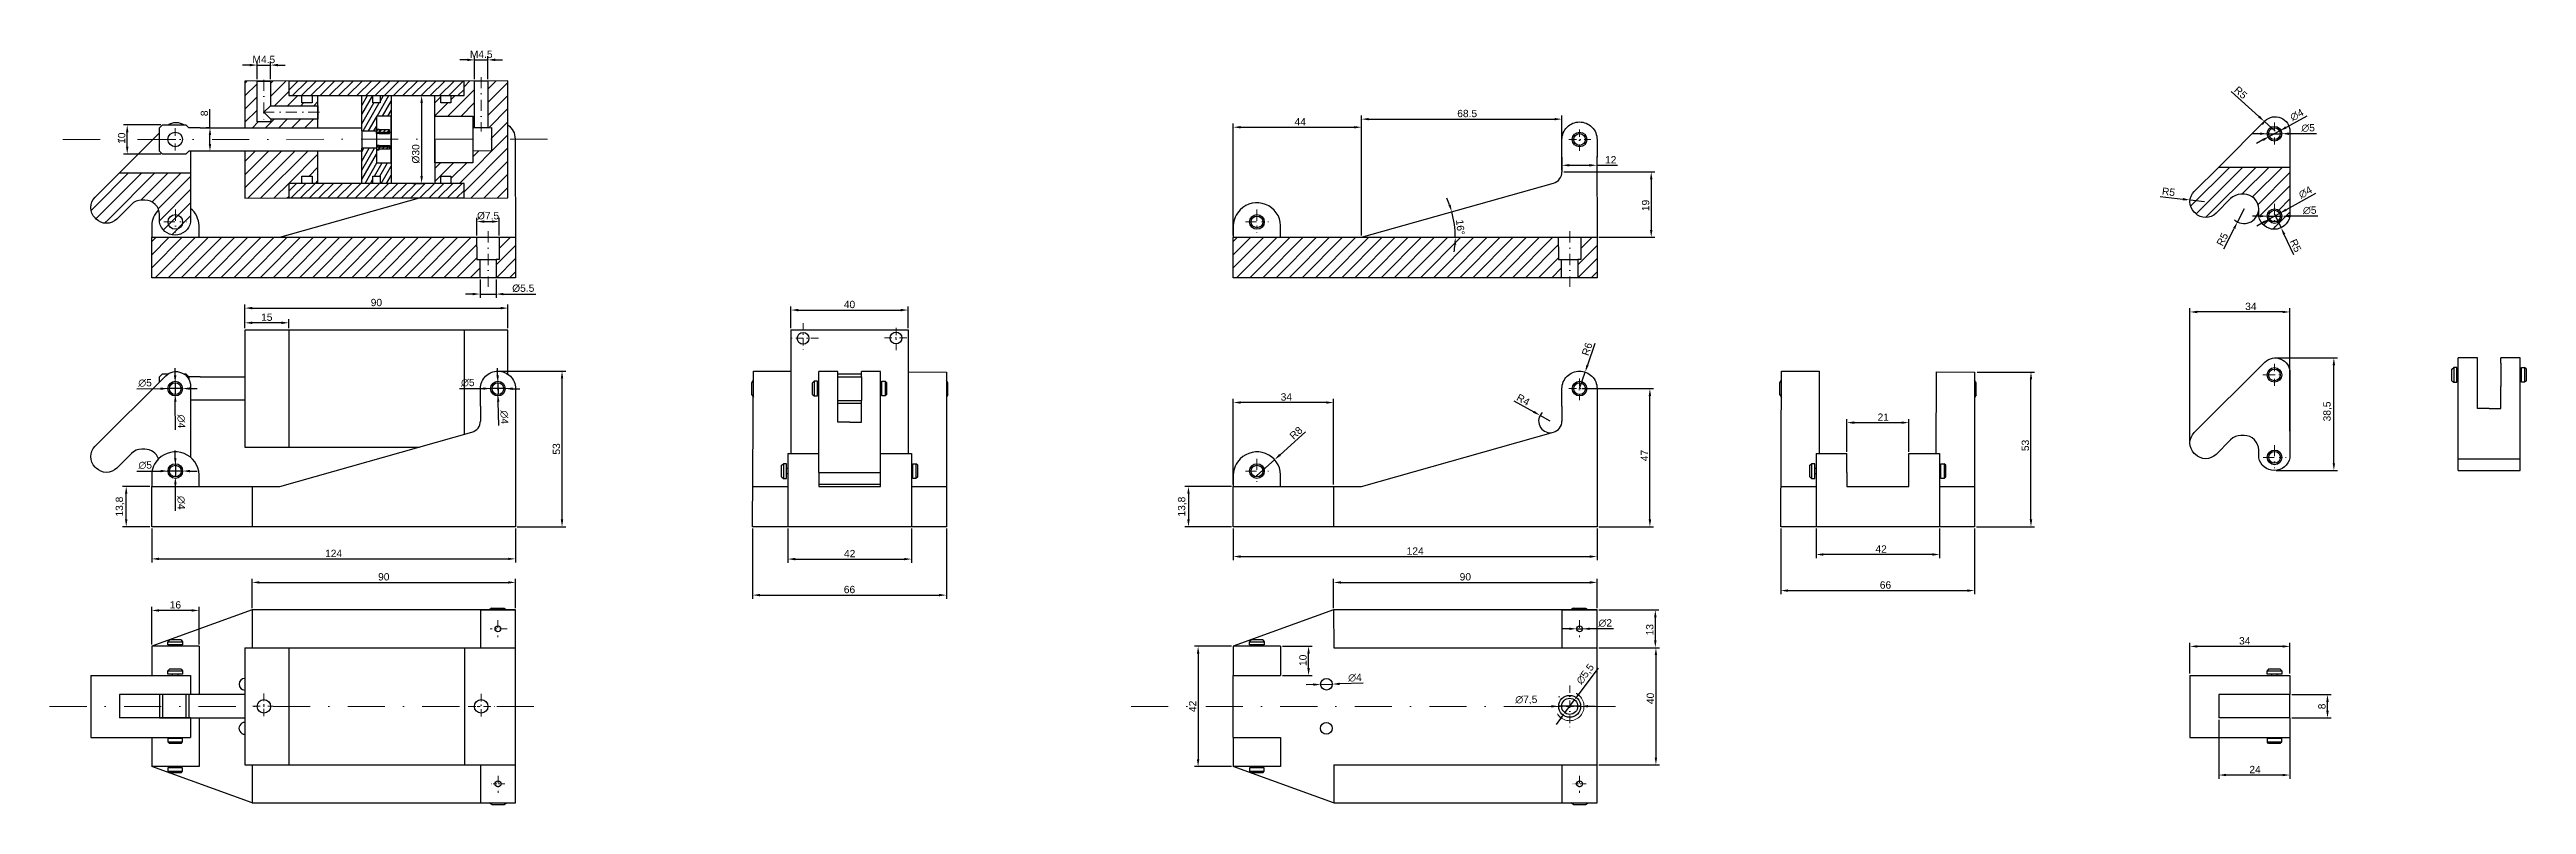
# Model space of a CAD drawing. Header units: millimetres. Extents: x 4733 to 5580, y 4454 to 4712.
import ezdxf

# ---------------------------------------------------------------- set-up
doc = ezdxf.new("R2010")
doc.units = ezdxf.units.MM
doc.linetypes.add('штрихпунктирная', pattern=[25.4, 12.7, -6.35, 0, -6.35])
doc.layers.add('1', color=170, linetype='штрихпунктирная', lineweight=9)
doc.layers.add('3', color=32, linetype='Continuous', lineweight=9)
doc.styles.get("Standard").update_dxf_attribs({"font": 'arial.ttf'})
doc.dimstyles.new('ISO-25', dxfattribs={"dimtxt": 2.5, "dimasz": 2.5, "dimexe": 1.25, "dimexo": 0.625, "dimtad": 1, "dimtxsty": 'Standard', "dimcen": 2.5, "dimadec": 0, "dimazin": 0, "dimtfac": 1, "dimtmove": 0, "dimatfit": 3, "dimfxl": 1, "dimarcsym": 0})

msp = doc.modelspace()

# ---------------------------------------------------------------- blocks, each defined once
blk = doc.blocks.new('*D2')
at = {"layer": '3', "color": 0, "lineweight": -2, "transparency": 16777216}
for p, q in [((4986.42, 4616.98), (4986.42, 4624.39)), ((4988.92, 4623.14), (5023.98, 4623.14)), ((5026.48, 4616.98), (5026.48, 4624.39))]:
    blk.add_line(p, q, dxfattribs=at)
at = {"layer": '3', "color": 0, "transparency": 16777216}
for points in [[(4988.92, 4623.56), (4988.92, 4622.72), (4986.42, 4623.14)], [(5023.98, 4623.56), (5023.98, 4622.72), (5026.48, 4623.14)]]:
    blk.add_solid(points, dxfattribs=at)
at = {"layer": 'Defpoints', "color": 0, "transparency": 16777216}
for p in [(5026.48, 4623.14), (4986.42, 4616.35), (5026.48, 4616.35)]:
    blk.add_point(p, dxfattribs=at)
at = {"layer": '3', "color": 0, "transparency": 16777216, "insert": (5006.45, 4625.04), "char_height": 2.5, "attachment_point": 5}
blk.add_mtext('40', dxfattribs=at)
blk = doc.blocks.new('*D3')
at = {"layer": '3', "color": 0, "lineweight": -2, "transparency": 16777216}
for p, q in [((4985.37, 4548.39), (4985.37, 4536.72)), ((5027.66, 4548.39), (5027.66, 4536.72)), ((4987.87, 4537.97), (5025.16, 4537.97))]:
    blk.add_line(p, q, dxfattribs=at)
at = {"layer": '3', "color": 0, "transparency": 16777216}
for points in [[(4987.87, 4538.38), (4987.87, 4537.55), (4985.37, 4537.97)], [(5025.16, 4538.38), (5025.16, 4537.55), (5027.66, 4537.97)]]:
    blk.add_solid(points, dxfattribs=at)
at = {"layer": 'Defpoints', "color": 0, "transparency": 16777216}
for p in [(4985.37, 4549.01), (5027.66, 4549.01), (5027.66, 4537.97)]:
    blk.add_point(p, dxfattribs=at)
at = {"layer": '3', "color": 0, "transparency": 16777216, "insert": (5006.51, 4539.85), "char_height": 2.5, "attachment_point": 5}
blk.add_mtext('42', dxfattribs=at)
blk = doc.blocks.new('*D4')
at = {"layer": '3', "color": 0, "lineweight": -2, "transparency": 16777216}
for p, q in [((4973.32, 4548.39), (4973.32, 4524.39)), ((5039.58, 4548.39), (5039.58, 4524.39)), ((4975.82, 4525.64), (5037.08, 4525.64))]:
    blk.add_line(p, q, dxfattribs=at)
at = {"layer": '3', "color": 0, "transparency": 16777216}
for points in [[(4975.82, 4526.06), (4975.82, 4525.23), (4973.32, 4525.64)], [(5037.08, 4526.06), (5037.08, 4525.23), (5039.58, 4525.64)]]:
    blk.add_solid(points, dxfattribs=at)
at = {"layer": 'Defpoints', "color": 0, "transparency": 16777216}
for p in [(4973.32, 4549.01), (5039.58, 4549.01), (5039.58, 4525.64)]:
    blk.add_point(p, dxfattribs=at)
at = {"layer": '3', "color": 0, "transparency": 16777216, "insert": (5006.45, 4527.55), "char_height": 2.5, "attachment_point": 5}
blk.add_mtext('66', dxfattribs=at)
blk = doc.blocks.new('*D5')
at = {"layer": '3', "color": 0, "lineweight": -2, "transparency": 16777216}
for p, q in [((4802.1, 4521.21), (4802.1, 4531.24)), ((4804.6, 4529.99), (4889.7, 4529.99)), ((4892.2, 4521.21), (4892.2, 4531.24))]:
    blk.add_line(p, q, dxfattribs=at)
at = {"layer": '3', "color": 0, "transparency": 16777216}
for points in [[(4804.6, 4530.4), (4804.6, 4529.57), (4802.1, 4529.99)], [(4889.7, 4530.4), (4889.7, 4529.57), (4892.2, 4529.99)]]:
    blk.add_solid(points, dxfattribs=at)
at = {"layer": 'Defpoints', "color": 0, "transparency": 16777216}
for p in [(4892.2, 4529.99), (4802.1, 4520.59), (4892.2, 4520.59)]:
    blk.add_point(p, dxfattribs=at)
at = {"layer": '3', "color": 0, "transparency": 16777216, "insert": (4847.15, 4531.89), "char_height": 2.5, "attachment_point": 5}
blk.add_mtext('90', dxfattribs=at)
blk = doc.blocks.new('*D6')
at = {"layer": '3', "color": 0, "lineweight": -2, "transparency": 16777216}
for p, q in [((4767.77, 4508.79), (4767.77, 4521.65)), ((4781.47, 4520.4), (4770.27, 4520.4)), ((4783.97, 4508.79), (4783.97, 4521.65))]:
    blk.add_line(p, q, dxfattribs=at)
at = {"layer": '3', "color": 0, "transparency": 16777216}
for points in [[(4770.27, 4520.81), (4770.27, 4519.98), (4767.77, 4520.4)], [(4781.47, 4520.81), (4781.47, 4519.98), (4783.97, 4520.4)]]:
    blk.add_solid(points, dxfattribs=at)
at = {"layer": 'Defpoints', "color": 0, "transparency": 16777216}
for p in [(4767.77, 4520.4), (4767.77, 4508.17), (4783.97, 4508.17)]:
    blk.add_point(p, dxfattribs=at)
at = {"layer": '3', "color": 0, "transparency": 16777216, "insert": (4775.87, 4522.3), "char_height": 2.5, "attachment_point": 5}
blk.add_mtext('16', dxfattribs=at)
blk = doc.blocks.new('*D7')
at = {"layer": '3', "color": 0, "lineweight": -2, "transparency": 16777216}
for p, q in [((4799.64, 4616.9), (4799.64, 4625.06)), ((4802.14, 4623.81), (4887.11, 4623.81)), ((4889.61, 4616.93), (4889.61, 4625.06))]:
    blk.add_line(p, q, dxfattribs=at)
at = {"layer": '3', "color": 0, "transparency": 16777216}
for points in [[(4802.14, 4624.23), (4802.14, 4623.39), (4799.64, 4623.81)], [(4887.11, 4624.23), (4887.11, 4623.39), (4889.61, 4623.81)]]:
    blk.add_solid(points, dxfattribs=at)
at = {"layer": 'Defpoints', "color": 0, "transparency": 16777216}
for p in [(4889.61, 4623.81), (4799.64, 4616.27), (4889.61, 4616.31)]:
    blk.add_point(p, dxfattribs=at)
at = {"layer": '3', "color": 0, "transparency": 16777216, "insert": (4844.63, 4625.71), "char_height": 2.5, "attachment_point": 5}
blk.add_mtext('90', dxfattribs=at)
blk = doc.blocks.new('*D8')
at = {"layer": '3', "color": 0, "lineweight": -2, "transparency": 16777216}
for p, q in [((4886.82, 4602.27), (4909.37, 4602.27)), ((4908.12, 4551.51), (4908.12, 4599.77)), ((4892.82, 4549.01), (4909.37, 4549.01))]:
    blk.add_line(p, q, dxfattribs=at)
at = {"layer": '3', "color": 0, "transparency": 16777216}
for points in [[(4907.7, 4599.77), (4908.53, 4599.77), (4908.12, 4602.27)], [(4907.7, 4551.51), (4908.53, 4551.51), (4908.12, 4549.01)]]:
    blk.add_solid(points, dxfattribs=at)
at = {"layer": 'Defpoints', "color": 0, "transparency": 16777216}
for p in [(4886.2, 4602.27), (4908.12, 4602.27), (4892.2, 4549.01)]:
    blk.add_point(p, dxfattribs=at)
at = {"layer": '3', "color": 0, "transparency": 16777216, "insert": (4906.21, 4575.64), "char_height": 2.5, "attachment_point": 5, "rotation": 90}
blk.add_mtext('53', dxfattribs=at)
blk = doc.blocks.new('*D9')
at = {"layer": '3', "color": 0, "lineweight": -2, "transparency": 16777216}
for p, q in [((4767.77, 4548.39), (4767.77, 4536.79)), ((4892.2, 4548.39), (4892.2, 4536.79)), ((4770.27, 4538.04), (4889.7, 4538.04))]:
    blk.add_line(p, q, dxfattribs=at)
at = {"layer": '3', "color": 0, "transparency": 16777216}
for points in [[(4770.27, 4538.45), (4770.27, 4537.62), (4767.77, 4538.04)], [(4889.7, 4538.45), (4889.7, 4537.62), (4892.2, 4538.04)]]:
    blk.add_solid(points, dxfattribs=at)
at = {"layer": 'Defpoints', "color": 0, "transparency": 16777216}
for p in [(4767.77, 4549.01), (4892.2, 4549.01), (4892.2, 4538.04)]:
    blk.add_point(p, dxfattribs=at)
at = {"layer": '3', "color": 0, "transparency": 16777216, "insert": (4829.99, 4539.92), "char_height": 2.5, "attachment_point": 5}
blk.add_mtext('124', dxfattribs=at)
blk = doc.blocks.new('*D10')
at = {"layer": '3', "color": 0, "lineweight": -2, "transparency": 16777216}
for p, q in [((4767.15, 4562.81), (4757.81, 4562.81)), ((4759.06, 4551.51), (4759.06, 4560.31)), ((4767.15, 4549.01), (4757.81, 4549.01))]:
    blk.add_line(p, q, dxfattribs=at)
at = {"layer": '3', "color": 0, "transparency": 16777216}
for points in [[(4758.64, 4560.31), (4759.47, 4560.31), (4759.06, 4562.81)], [(4758.64, 4551.51), (4759.47, 4551.51), (4759.06, 4549.01)]]:
    blk.add_solid(points, dxfattribs=at)
at = {"layer": 'Defpoints', "color": 0, "transparency": 16777216}
for p in [(4759.06, 4562.81), (4767.77, 4562.81), (4767.77, 4549.01)]:
    blk.add_point(p, dxfattribs=at)
at = {"layer": '3', "color": 0, "transparency": 16777216, "insert": (4756.93, 4555.91), "char_height": 2.5, "attachment_point": 5, "rotation": 90}
blk.add_mtext('13,8', dxfattribs=at)
blk = doc.blocks.new('*D11')
at = {"layer": '3', "color": 0, "lineweight": -2, "transparency": 16777216}
for p, q in [((4799.64, 4616.9), (4799.64, 4620.03)), ((4812.14, 4618.78), (4802.14, 4618.78)), ((4814.64, 4616.91), (4814.64, 4620.03))]:
    blk.add_line(p, q, dxfattribs=at)
at = {"layer": '3', "color": 0, "transparency": 16777216}
for points in [[(4802.14, 4619.2), (4802.14, 4618.37), (4799.64, 4618.78)], [(4812.14, 4619.2), (4812.14, 4618.37), (4814.64, 4618.78)]]:
    blk.add_solid(points, dxfattribs=at)
at = {"layer": 'Defpoints', "color": 0, "transparency": 16777216}
for p in [(4799.64, 4618.78), (4799.64, 4616.27), (4814.64, 4616.28)]:
    blk.add_point(p, dxfattribs=at)
at = {"layer": '3', "color": 0, "transparency": 16777216, "insert": (4807.14, 4620.69), "char_height": 2.5, "attachment_point": 5}
blk.add_mtext('15', dxfattribs=at)
blk = doc.blocks.new('*D12')
at = {"layer": '3', "color": 0, "lineweight": -2, "transparency": 16777216}
for p, q in [((4886.1, 4600.77), (4886.05, 4603.27)), ((4886.16, 4598.27), (4886.24, 4594.27)), ((4886.46, 4583.67), (4886.29, 4591.77))]:
    blk.add_line(p, q, dxfattribs=at)
at = {"layer": '3', "color": 0, "transparency": 16777216}
for points in [[(4886.52, 4600.78), (4885.69, 4600.76), (4886.16, 4598.27)], [(4886.71, 4591.78), (4885.88, 4591.76), (4886.24, 4594.27)]]:
    blk.add_solid(points, dxfattribs=at)
at = {"layer": 'Defpoints', "color": 0, "transparency": 16777216}
for p in [(4886.16, 4598.27), (4886.24, 4594.27)]:
    blk.add_point(p, dxfattribs=at)
at = {"layer": '3', "color": 0, "transparency": 16777216, "insert": (4888.37, 4586.51), "char_height": 2.5, "attachment_point": 5, "rotation": 271.1974}
blk.add_mtext('∅4', dxfattribs=at)
blk = doc.blocks.new('*D13')
at = {"layer": '3', "color": 0, "lineweight": -2, "transparency": 16777216}
for p, q in [((4873.07, 4596.34), (4881.2, 4596.3)), ((4888.7, 4596.26), (4883.7, 4596.28)), ((4891.2, 4596.25), (4893.7, 4596.23))]:
    blk.add_line(p, q, dxfattribs=at)
at = {"layer": '3', "color": 0, "transparency": 16777216}
for points in [[(4881.2, 4596.71), (4881.2, 4595.88), (4883.7, 4596.28)], [(4891.2, 4596.66), (4891.2, 4595.83), (4888.7, 4596.26)]]:
    blk.add_solid(points, dxfattribs=at)
at = {"layer": 'Defpoints', "color": 0, "transparency": 16777216}
for p in [(4883.7, 4596.28), (4888.7, 4596.26)]:
    blk.add_point(p, dxfattribs=at)
at = {"layer": '3', "color": 0, "transparency": 16777216, "insert": (4875.89, 4598.29), "char_height": 2.5, "attachment_point": 5, "rotation": 359.71191}
blk.add_mtext('∅5', dxfattribs=at)
blk = doc.blocks.new('*D14')
at = {"layer": '3', "color": 0, "lineweight": -2, "transparency": 16777216}
for p, q in [((4775.79, 4600.78), (4775.77, 4603.28)), ((4775.8, 4598.28), (4775.83, 4594.28)), ((4775.92, 4582.23), (4775.85, 4591.78))]:
    blk.add_line(p, q, dxfattribs=at)
at = {"layer": '3', "color": 0, "transparency": 16777216}
for points in [[(4776.2, 4600.78), (4775.37, 4600.77), (4775.8, 4598.28)], [(4776.27, 4591.78), (4775.44, 4591.77), (4775.83, 4594.28)]]:
    blk.add_solid(points, dxfattribs=at)
at = {"layer": 'Defpoints', "color": 0, "transparency": 16777216}
for p in [(4775.8, 4598.28), (4775.83, 4594.28)]:
    blk.add_point(p, dxfattribs=at)
at = {"layer": '3', "color": 0, "transparency": 16777216, "insert": (4777.88, 4585.05), "char_height": 2.5, "attachment_point": 5, "rotation": 270.4313}
blk.add_mtext('∅4', dxfattribs=at)
blk = doc.blocks.new('*D15')
at = {"layer": '3', "color": 0, "lineweight": -2, "transparency": 16777216}
for p, q in [((4762.69, 4596.23), (4770.82, 4596.26)), ((4778.32, 4596.28), (4773.32, 4596.27)), ((4780.82, 4596.29), (4783.32, 4596.3))]:
    blk.add_line(p, q, dxfattribs=at)
at = {"layer": '3', "color": 0, "transparency": 16777216}
for points in [[(4770.82, 4596.67), (4770.82, 4595.84), (4773.32, 4596.27)], [(4780.82, 4596.71), (4780.82, 4595.88), (4778.32, 4596.28)]]:
    blk.add_solid(points, dxfattribs=at)
at = {"layer": 'Defpoints', "color": 0, "transparency": 16777216}
for p in [(4773.32, 4596.27), (4778.32, 4596.28)]:
    blk.add_point(p, dxfattribs=at)
at = {"layer": '3', "color": 0, "transparency": 16777216, "insert": (4765.5, 4598.21), "char_height": 2.5, "attachment_point": 5, "rotation": 0.20027}
blk.add_mtext('∅5', dxfattribs=at)
blk = doc.blocks.new('*D16')
at = {"layer": '3', "color": 0, "lineweight": -2, "transparency": 16777216}
for p, q in [((4775.85, 4572.58), (4775.85, 4575.08)), ((4775.86, 4570.08), (4775.87, 4566.08)), ((4775.89, 4554.43), (4775.87, 4563.58))]:
    blk.add_line(p, q, dxfattribs=at)
at = {"layer": '3', "color": 0, "transparency": 16777216}
for points in [[(4776.27, 4572.58), (4775.44, 4572.57), (4775.86, 4570.08)], [(4776.29, 4563.58), (4775.46, 4563.57), (4775.87, 4566.08)]]:
    blk.add_solid(points, dxfattribs=at)
at = {"layer": 'Defpoints', "color": 0, "transparency": 16777216}
for p in [(4775.86, 4570.08), (4775.87, 4566.08)]:
    blk.add_point(p, dxfattribs=at)
at = {"layer": '3', "color": 0, "transparency": 16777216, "insert": (4777.86, 4557.24), "char_height": 2.5, "attachment_point": 5, "rotation": 270.12196}
blk.add_mtext('∅4', dxfattribs=at)
blk = doc.blocks.new('*D17')
at = {"layer": '3', "color": 0, "lineweight": -2, "transparency": 16777216}
for p, q in [((4762.74, 4568.09), (4770.86, 4568.08)), ((4778.36, 4568.07), (4773.36, 4568.08)), ((4780.86, 4568.07), (4783.36, 4568.07))]:
    blk.add_line(p, q, dxfattribs=at)
at = {"layer": '3', "color": 0, "transparency": 16777216}
for points in [[(4770.86, 4568.5), (4770.86, 4567.67), (4773.36, 4568.08)], [(4780.86, 4568.49), (4780.86, 4567.65), (4778.36, 4568.07)]]:
    blk.add_solid(points, dxfattribs=at)
at = {"layer": 'Defpoints', "color": 0, "transparency": 16777216}
for p in [(4773.36, 4568.08), (4778.36, 4568.07)]:
    blk.add_point(p, dxfattribs=at)
at = {"layer": '3', "color": 0, "transparency": 16777216, "insert": (4765.55, 4570.06), "char_height": 2.5, "attachment_point": 5, "rotation": 359.92639}
blk.add_mtext('∅5', dxfattribs=at)
blk = doc.blocks.new('*D18')
at = {"layer": '3', "color": 0, "lineweight": -2, "transparency": 16777216}
for p, q in [((4857.1, 4696.48), (4861.35, 4696.48)), ((4860.1, 4693.98), (4860.1, 4668.98)), ((4857.1, 4666.48), (4861.35, 4666.48))]:
    blk.add_line(p, q, dxfattribs=at)
at = {"layer": '3', "color": 0, "transparency": 16777216}
for points in [[(4859.68, 4693.98), (4860.52, 4693.98), (4860.1, 4696.48)], [(4859.68, 4668.98), (4860.52, 4668.98), (4860.1, 4666.48)]]:
    blk.add_solid(points, dxfattribs=at)
at = {"layer": 'Defpoints', "color": 0, "transparency": 16777216}
for p in [(4856.48, 4696.48), (4856.48, 4666.48), (4860.1, 4666.48)]:
    blk.add_point(p, dxfattribs=at)
at = {"layer": '3', "color": 0, "transparency": 16777216, "insert": (4858.13, 4676.55), "char_height": 2.5, "attachment_point": 5, "rotation": 90}
blk.add_mtext('%%C30', dxfattribs=at)
blk = doc.blocks.new('*D31')
at = {"layer": '3', "color": 0, "lineweight": -2, "transparency": 16777216}
for p, q in [((4877.57, 4628.61), (4875.07, 4628.61)), ((4880.07, 4633.59), (4880.07, 4627.36)), ((4880.07, 4628.61), (4885.59, 4628.61)), ((4885.59, 4633.59), (4885.59, 4627.36)), ((4888.09, 4628.61), (4899.13, 4628.61))]:
    blk.add_line(p, q, dxfattribs=at)
at = {"layer": '3', "color": 0, "transparency": 16777216}
for points in [[(4877.57, 4629.03), (4877.57, 4628.2), (4880.07, 4628.61)], [(4888.09, 4629.03), (4888.09, 4628.2), (4885.59, 4628.61)]]:
    blk.add_solid(points, dxfattribs=at)
at = {"layer": 'Defpoints', "color": 0, "transparency": 16777216}
for p in [(4880.07, 4634.22), (4885.59, 4634.22), (4885.59, 4628.61)]:
    blk.add_point(p, dxfattribs=at)
at = {"layer": '3', "color": 0, "transparency": 16777216, "insert": (4894.86, 4630.58), "char_height": 2.5, "attachment_point": 5}
blk.add_mtext('%%C5.5', dxfattribs=at)
blk = doc.blocks.new('*D32')
at = {"layer": '3', "color": 0, "lineweight": -2, "transparency": 16777216}
for p, q in [((5499.75, 4491.63), (5513.23, 4491.63)), ((5499.75, 4483.62), (5513.23, 4483.62)), ((5511.98, 4486.12), (5511.98, 4489.13))]:
    blk.add_line(p, q, dxfattribs=at)
at = {"layer": '3', "color": 0, "transparency": 16777216}
for points in [[(5511.57, 4489.13), (5512.4, 4489.13), (5511.98, 4491.63)], [(5511.57, 4486.12), (5512.4, 4486.12), (5511.98, 4483.62)]]:
    blk.add_solid(points, dxfattribs=at)
at = {"layer": 'Defpoints', "color": 0, "transparency": 16777216}
for p in [(5499.12, 4491.63), (5511.98, 4491.63), (5499.12, 4483.62)]:
    blk.add_point(p, dxfattribs=at)
at = {"layer": '3', "color": 0, "transparency": 16777216, "insert": (5510.08, 4487.57), "char_height": 2.5, "attachment_point": 5, "rotation": 90}
blk.add_mtext('8', dxfattribs=at)
blk = doc.blocks.new('*D33')
at = {"layer": '3', "color": 0, "lineweight": -2, "transparency": 16777216}
for p, q in [((5172.05, 4521.21), (5172.05, 4531.24)), ((5174.55, 4529.99), (5259.65, 4529.99)), ((5262.15, 4521.21), (5262.15, 4531.24))]:
    blk.add_line(p, q, dxfattribs=at)
at = {"layer": '3', "color": 0, "transparency": 16777216}
for points in [[(5174.55, 4530.4), (5174.55, 4529.57), (5172.05, 4529.99)], [(5259.65, 4530.4), (5259.65, 4529.57), (5262.15, 4529.99)]]:
    blk.add_solid(points, dxfattribs=at)
at = {"layer": 'Defpoints', "color": 0, "transparency": 16777216}
for p in [(5262.15, 4529.99), (5172.05, 4520.59), (5262.15, 4520.59)]:
    blk.add_point(p, dxfattribs=at)
at = {"layer": '3', "color": 0, "transparency": 16777216, "insert": (5217.1, 4531.89), "char_height": 2.5, "attachment_point": 5}
blk.add_mtext('90', dxfattribs=at)
blk = doc.blocks.new('*D34')
at = {"layer": '3', "color": 0, "lineweight": -2, "transparency": 16777216}
for p, q in [((5137.73, 4548.39), (5137.73, 4537.58)), ((5262.15, 4548.39), (5262.15, 4537.58)), ((5140.23, 4538.83), (5259.65, 4538.83))]:
    blk.add_line(p, q, dxfattribs=at)
at = {"layer": '3', "color": 0, "transparency": 16777216}
for points in [[(5140.23, 4539.25), (5140.23, 4538.41), (5137.73, 4538.83)], [(5259.65, 4539.25), (5259.65, 4538.41), (5262.15, 4538.83)]]:
    blk.add_solid(points, dxfattribs=at)
at = {"layer": 'Defpoints', "color": 0, "transparency": 16777216}
for p in [(5137.73, 4549.01), (5262.15, 4549.01), (5262.15, 4538.83)]:
    blk.add_point(p, dxfattribs=at)
at = {"layer": '3', "color": 0, "transparency": 16777216, "insert": (5199.94, 4540.71), "char_height": 2.5, "attachment_point": 5}
blk.add_mtext('124', dxfattribs=at)
blk = doc.blocks.new('*D35')
at = {"layer": '3', "color": 0, "lineweight": -2, "transparency": 16777216}
for p, q in [((5324.99, 4548.39), (5324.99, 4525.94)), ((5391.26, 4548.39), (5391.26, 4525.94)), ((5327.49, 4527.19), (5388.76, 4527.19))]:
    blk.add_line(p, q, dxfattribs=at)
at = {"layer": '3', "color": 0, "transparency": 16777216}
for points in [[(5327.49, 4527.6), (5327.49, 4526.77), (5324.99, 4527.19)], [(5388.76, 4527.6), (5388.76, 4526.77), (5391.26, 4527.19)]]:
    blk.add_solid(points, dxfattribs=at)
at = {"layer": 'Defpoints', "color": 0, "transparency": 16777216}
for p in [(5324.99, 4549.01), (5391.26, 4549.01), (5391.26, 4527.19)]:
    blk.add_point(p, dxfattribs=at)
at = {"layer": '3', "color": 0, "transparency": 16777216, "insert": (5360.81, 4529.09), "char_height": 2.5, "attachment_point": 5}
blk.add_mtext('66', dxfattribs=at)
blk = doc.blocks.new('*D36')
at = {"layer": '3', "color": 0, "lineweight": -2, "transparency": 16777216}
for p, q in [((5392.14, 4601.94), (5411.82, 4601.94)), ((5410.57, 4551.51), (5410.57, 4599.44)), ((5391.88, 4549.01), (5411.82, 4549.01))]:
    blk.add_line(p, q, dxfattribs=at)
at = {"layer": '3', "color": 0, "transparency": 16777216}
for points in [[(5410.15, 4599.44), (5410.98, 4599.44), (5410.57, 4601.94)], [(5410.15, 4551.51), (5410.98, 4551.51), (5410.57, 4549.01)]]:
    blk.add_solid(points, dxfattribs=at)
at = {"layer": 'Defpoints', "color": 0, "transparency": 16777216}
for p in [(5391.52, 4601.94), (5410.57, 4601.94), (5391.26, 4549.01)]:
    blk.add_point(p, dxfattribs=at)
at = {"layer": '3', "color": 0, "transparency": 16777216, "insert": (5408.66, 4576.84), "char_height": 2.5, "attachment_point": 5, "rotation": 90}
blk.add_mtext('53', dxfattribs=at)
blk = doc.blocks.new('*D37')
at = {"layer": '3', "color": 0, "lineweight": -2, "transparency": 16777216}
for p, q in [((5262.78, 4520.59), (5283.33, 4520.59)), ((5282.08, 4510.15), (5282.08, 4518.09)), ((5262.78, 4507.65), (5283.33, 4507.65))]:
    blk.add_line(p, q, dxfattribs=at)
at = {"layer": '3', "color": 0, "transparency": 16777216}
for points in [[(5281.67, 4518.09), (5282.5, 4518.09), (5282.08, 4520.59)], [(5281.67, 4510.15), (5282.5, 4510.15), (5282.08, 4507.65)]]:
    blk.add_solid(points, dxfattribs=at)
at = {"layer": 'Defpoints', "color": 0, "transparency": 16777216}
for p in [(5262.15, 4520.59), (5282.08, 4520.59), (5262.15, 4507.65)]:
    blk.add_point(p, dxfattribs=at)
at = {"layer": '3', "color": 0, "transparency": 16777216, "insert": (5280.18, 4513.81), "char_height": 2.5, "attachment_point": 5, "rotation": 90}
blk.add_mtext('13', dxfattribs=at)
blk = doc.blocks.new('*D38')
at = {"layer": '3', "color": 0, "lineweight": -2, "transparency": 16777216}
for p, q in [((5154.55, 4508.17), (5164.72, 4508.17)), ((5163.47, 4500.67), (5163.47, 4505.67)), ((5154.55, 4498.17), (5164.72, 4498.17))]:
    blk.add_line(p, q, dxfattribs=at)
at = {"layer": '3', "color": 0, "transparency": 16777216}
for points in [[(5163.06, 4505.67), (5163.89, 4505.67), (5163.47, 4508.17)], [(5163.06, 4500.67), (5163.89, 4500.67), (5163.47, 4498.17)]]:
    blk.add_solid(points, dxfattribs=at)
at = {"layer": 'Defpoints', "color": 0, "transparency": 16777216}
for p in [(5153.92, 4508.17), (5163.47, 4508.17), (5153.92, 4498.17)]:
    blk.add_point(p, dxfattribs=at)
at = {"layer": '3', "color": 0, "transparency": 16777216, "insert": (5161.57, 4503.35), "char_height": 2.5, "attachment_point": 5, "rotation": 90}
blk.add_mtext('10', dxfattribs=at)
blk = doc.blocks.new('*D39')
at = {"layer": '3', "color": 0, "lineweight": -2, "transparency": 16777216}
for p, q in [((5261.39, 4611.68), (5258.89, 4604.32)), ((5256.15, 4596.27), (5258.08, 4601.95))]:
    blk.add_line(p, q, dxfattribs=at)
at = {"layer": '3', "color": 0, "transparency": 16777216}
blk.add_solid([(5258.49, 4604.45), (5259.28, 4604.18), (5258.08, 4601.95)], dxfattribs=at)
at = {"layer": 'Defpoints', "color": 0, "transparency": 16777216}
for p in [(5258.08, 4601.95), (5256.15, 4596.27)]:
    blk.add_point(p, dxfattribs=at)
at = {"layer": '3', "color": 0, "transparency": 16777216, "insert": (5258.74, 4609.8), "char_height": 2.5, "attachment_point": 5, "rotation": 71.23128}
blk.add_mtext('R6', dxfattribs=at)
blk = doc.blocks.new('*D40')
at = {"layer": '3', "color": 0, "lineweight": -2, "transparency": 16777216}
for p, q in [((5162.42, 4581.48), (5153.7, 4573.62)), ((5145.83, 4566.52), (5151.85, 4571.95))]:
    blk.add_line(p, q, dxfattribs=at)
at = {"layer": '3', "color": 0, "transparency": 16777216}
blk.add_solid([(5153.42, 4573.93), (5153.98, 4573.31), (5151.85, 4571.95)], dxfattribs=at)
at = {"layer": 'Defpoints', "color": 0, "transparency": 16777216}
for p in [(5145.83, 4566.52), (5151.85, 4571.95)]:
    blk.add_point(p, dxfattribs=at)
at = {"layer": '3', "color": 0, "transparency": 16777216, "insert": (5159.19, 4581.12), "char_height": 2.5, "attachment_point": 5, "rotation": 42.01687}
blk.add_mtext('R8', dxfattribs=at)
blk = doc.blocks.new('*D41')
at = {"layer": '3', "color": 0, "lineweight": -2, "transparency": 16777216}
for p, q in [((4879, 4648.65), (4879, 4654.66)), ((4881.5, 4653.41), (4884.16, 4653.41)), ((4886.66, 4648.65), (4886.66, 4654.66))]:
    blk.add_line(p, q, dxfattribs=at)
at = {"layer": '3', "color": 0, "transparency": 16777216}
for points in [[(4881.5, 4653.82), (4881.5, 4652.99), (4879, 4653.41)], [(4884.16, 4653.82), (4884.16, 4652.99), (4886.66, 4653.41)]]:
    blk.add_solid(points, dxfattribs=at)
at = {"layer": 'Defpoints', "color": 0, "transparency": 16777216}
for p in [(4886.66, 4653.41), (4879, 4648.02), (4886.66, 4648.02)]:
    blk.add_point(p, dxfattribs=at)
at = {"layer": '3', "color": 0, "transparency": 16777216, "insert": (4882.83, 4655.38), "char_height": 2.5, "attachment_point": 5}
blk.add_mtext('%%C7.5', dxfattribs=at)
blk = doc.blocks.new('*D42')
at = {"layer": '3', "color": 0, "lineweight": -2, "transparency": 16777216}
for p, q in [((4875.7, 4708.71), (4873.2, 4708.71)), ((4878.2, 4702.14), (4878.2, 4709.96)), ((4878.2, 4708.71), (4882.77, 4708.71)), ((4882.77, 4702.14), (4882.77, 4709.96)), ((4885.27, 4708.71), (4887.77, 4708.71))]:
    blk.add_line(p, q, dxfattribs=at)
at = {"layer": '3', "color": 0, "transparency": 16777216}
for points in [[(4875.7, 4709.13), (4875.7, 4708.29), (4878.2, 4708.71)], [(4885.27, 4709.13), (4885.27, 4708.29), (4882.77, 4708.71)]]:
    blk.add_solid(points, dxfattribs=at)
at = {"layer": 'Defpoints', "color": 0, "transparency": 16777216}
for p in [(4882.77, 4708.71), (4878.2, 4701.51), (4882.77, 4701.51)]:
    blk.add_point(p, dxfattribs=at)
at = {"layer": '3', "color": 0, "transparency": 16777216, "insert": (4880.49, 4710.61), "char_height": 2.5, "attachment_point": 5}
blk.add_mtext('M4.5', dxfattribs=at)
blk = doc.blocks.new('*D43')
at = {"layer": '3', "color": 0, "lineweight": -2, "transparency": 16777216}
for p, q in [((4801.32, 4706.93), (4798.82, 4706.93)), ((4803.82, 4702.11), (4803.82, 4708.18)), ((4803.82, 4706.93), (4808.43, 4706.93)), ((4808.43, 4702.11), (4808.43, 4708.18)), ((4810.93, 4706.93), (4813.43, 4706.93))]:
    blk.add_line(p, q, dxfattribs=at)
at = {"layer": '3', "color": 0, "transparency": 16777216}
for points in [[(4801.32, 4707.35), (4801.32, 4706.51), (4803.82, 4706.93)], [(4810.93, 4707.35), (4810.93, 4706.51), (4808.43, 4706.93)]]:
    blk.add_solid(points, dxfattribs=at)
at = {"layer": 'Defpoints', "color": 0, "transparency": 16777216}
for p in [(4808.43, 4706.93), (4803.82, 4701.48), (4808.43, 4701.48)]:
    blk.add_point(p, dxfattribs=at)
at = {"layer": '3', "color": 0, "transparency": 16777216, "insert": (4806.12, 4708.83), "char_height": 2.5, "attachment_point": 5}
blk.add_mtext('M4.5', dxfattribs=at)
blk = doc.blocks.new('*D44')
at = {"layer": '3', "color": 0, "lineweight": -2, "transparency": 16777216}
for p, q in [((5494.79, 4606.77), (5515.41, 4606.77)), ((5514.16, 4570.77), (5514.16, 4604.27)), ((5494.41, 4568.27), (5515.41, 4568.27))]:
    blk.add_line(p, q, dxfattribs=at)
at = {"layer": '3', "color": 0, "transparency": 16777216}
for points in [[(5513.75, 4604.27), (5514.58, 4604.27), (5514.16, 4606.77)], [(5513.75, 4570.77), (5514.58, 4570.77), (5514.16, 4568.27)]]:
    blk.add_solid(points, dxfattribs=at)
at = {"layer": 'Defpoints', "color": 0, "transparency": 16777216}
for p in [(5494.17, 4606.77), (5514.16, 4606.77), (5493.79, 4568.27)]:
    blk.add_point(p, dxfattribs=at)
at = {"layer": '3', "color": 0, "transparency": 16777216, "insert": (5512.03, 4588.46), "char_height": 2.5, "attachment_point": 5, "rotation": 90}
blk.add_mtext('38,5', dxfattribs=at)
blk = doc.blocks.new('*D45')
at = {"layer": '3', "color": 0, "lineweight": -2, "transparency": 16777216}
for p, q in [((5464.95, 4498.79), (5464.95, 4509.36)), ((5496.62, 4508.11), (5467.45, 4508.11)), ((5499.12, 4498.79), (5499.12, 4509.36))]:
    blk.add_line(p, q, dxfattribs=at)
at = {"layer": '3', "color": 0, "transparency": 16777216}
for points in [[(5467.45, 4508.52), (5467.45, 4507.69), (5464.95, 4508.11)], [(5496.62, 4508.52), (5496.62, 4507.69), (5499.12, 4508.11)]]:
    blk.add_solid(points, dxfattribs=at)
at = {"layer": 'Defpoints', "color": 0, "transparency": 16777216}
for p in [(5464.95, 4508.11), (5464.95, 4498.17), (5499.12, 4498.17)]:
    blk.add_point(p, dxfattribs=at)
at = {"layer": '3', "color": 0, "transparency": 16777216, "insert": (5483.69, 4510.01), "char_height": 2.5, "attachment_point": 5}
blk.add_mtext('34', dxfattribs=at)
blk = doc.blocks.new('*D46')
at = {"layer": '3', "color": 0, "lineweight": -2, "transparency": 16777216}
for p, q in [((5262.78, 4507.65), (5283.53, 4507.65)), ((5282.28, 4505.15), (5282.28, 4470.09)), ((5262.78, 4467.59), (5283.53, 4467.59))]:
    blk.add_line(p, q, dxfattribs=at)
at = {"layer": '3', "color": 0, "transparency": 16777216}
for points in [[(5281.86, 4505.15), (5282.69, 4505.15), (5282.28, 4507.65)], [(5281.86, 4470.09), (5282.69, 4470.09), (5282.28, 4467.59)]]:
    blk.add_solid(points, dxfattribs=at)
at = {"layer": 'Defpoints', "color": 0, "transparency": 16777216}
for p in [(5262.15, 4507.65), (5262.15, 4467.59), (5282.28, 4467.59)]:
    blk.add_point(p, dxfattribs=at)
at = {"layer": '3', "color": 0, "transparency": 16777216, "insert": (5280.37, 4490.31), "char_height": 2.5, "attachment_point": 5, "rotation": 90}
blk.add_mtext('40', dxfattribs=at)
blk = doc.blocks.new('*D47')
at = {"layer": '3', "color": 0, "lineweight": -2, "transparency": 16777216}
for p, q in [((5137.1, 4508.17), (5124.44, 4508.17)), ((5125.69, 4505.67), (5125.69, 4469.49)), ((5137.1, 4466.99), (5124.44, 4466.99))]:
    blk.add_line(p, q, dxfattribs=at)
at = {"layer": '3', "color": 0, "transparency": 16777216}
for points in [[(5125.28, 4505.67), (5126.11, 4505.67), (5125.69, 4508.17)], [(5125.28, 4469.49), (5126.11, 4469.49), (5125.69, 4466.99)]]:
    blk.add_solid(points, dxfattribs=at)
at = {"layer": 'Defpoints', "color": 0, "transparency": 16777216}
for p in [(5137.73, 4508.17), (5125.69, 4466.99), (5137.73, 4466.99)]:
    blk.add_point(p, dxfattribs=at)
at = {"layer": '3', "color": 0, "transparency": 16777216, "insert": (5123.81, 4487.59), "char_height": 2.5, "attachment_point": 5, "rotation": 90}
blk.add_mtext('42', dxfattribs=at)
blk = doc.blocks.new('*D48')
at = {"layer": '3', "color": 0, "lineweight": -2, "transparency": 16777216}
for p, q in [((5464.95, 4578.31), (5464.95, 4623.74)), ((5496.62, 4622.49), (5467.45, 4622.49)), ((5499.12, 4581.72), (5499.12, 4623.74))]:
    blk.add_line(p, q, dxfattribs=at)
at = {"layer": '3', "color": 0, "transparency": 16777216}
for points in [[(5467.45, 4622.91), (5467.45, 4622.07), (5464.95, 4622.49)], [(5496.62, 4622.91), (5496.62, 4622.07), (5499.12, 4622.49)]]:
    blk.add_solid(points, dxfattribs=at)
at = {"layer": 'Defpoints', "color": 0, "transparency": 16777216}
for p in [(5464.95, 4622.49), (5464.95, 4577.68), (5499.12, 4581.09)]:
    blk.add_point(p, dxfattribs=at)
at = {"layer": '3', "color": 0, "transparency": 16777216, "insert": (5485.78, 4624.39), "char_height": 2.5, "attachment_point": 5}
blk.add_mtext('34', dxfattribs=at)
blk = doc.blocks.new('*D49')
at = {"layer": '3', "color": 0, "lineweight": -2, "transparency": 16777216}
for p, q in [((5165.1, 4495.02), (5162.6, 4494.95)), ((5167.6, 4495.1), (5171.6, 4495.21)), ((5182.19, 4495.52), (5174.1, 4495.29))]:
    blk.add_line(p, q, dxfattribs=at)
at = {"layer": '3', "color": 0, "transparency": 16777216}
for points in [[(5165.09, 4495.44), (5165.11, 4494.61), (5167.6, 4495.1)], [(5174.08, 4495.7), (5174.11, 4494.87), (5171.6, 4495.21)]]:
    blk.add_solid(points, dxfattribs=at)
at = {"layer": 'Defpoints', "color": 0, "transparency": 16777216}
for p in [(5167.6, 4495.1), (5171.6, 4495.21)]:
    blk.add_point(p, dxfattribs=at)
at = {"layer": '3', "color": 0, "transparency": 16777216, "insert": (5179.34, 4497.41), "char_height": 2.5, "attachment_point": 5, "rotation": 1.68213}
blk.add_mtext('∅4', dxfattribs=at)
blk = doc.blocks.new('*D50')
at = {"layer": '3', "color": 0, "lineweight": -2, "transparency": 16777216}
for p, q in [((5252.65, 4514.12), (5250.15, 4514.13)), ((5255.15, 4514.12), (5257.15, 4514.12)), ((5267.73, 4514.1), (5259.65, 4514.11))]:
    blk.add_line(p, q, dxfattribs=at)
at = {"layer": '3', "color": 0, "transparency": 16777216}
for points in [[(5252.65, 4514.54), (5252.65, 4513.71), (5255.15, 4514.12)], [(5259.65, 4514.53), (5259.65, 4513.7), (5257.15, 4514.12)]]:
    blk.add_solid(points, dxfattribs=at)
at = {"layer": 'Defpoints', "color": 0, "transparency": 16777216}
for p in [(5255.15, 4514.12), (5257.15, 4514.12)]:
    blk.add_point(p, dxfattribs=at)
at = {"layer": '3', "color": 0, "transparency": 16777216, "insert": (5264.95, 4516.07), "char_height": 2.5, "attachment_point": 5, "rotation": 359.89877}
blk.add_mtext('∅2', dxfattribs=at)
blk = doc.blocks.new('*D51')
at = {"layer": '3', "color": 0, "lineweight": -2, "transparency": 16777216}
for p, q in [((5233.69, 4487.58), (5246.53, 4487.61)), ((5256.53, 4487.63), (5249.03, 4487.61)), ((5259.03, 4487.63), (5261.53, 4487.64))]:
    blk.add_line(p, q, dxfattribs=at)
at = {"layer": '3', "color": 0, "transparency": 16777216}
for points in [[(5246.53, 4488.02), (5246.54, 4487.19), (5249.03, 4487.61)], [(5259.03, 4488.05), (5259.04, 4487.21), (5256.53, 4487.63)]]:
    blk.add_solid(points, dxfattribs=at)
at = {"layer": 'Defpoints', "color": 0, "transparency": 16777216}
for p in [(5249.03, 4487.61), (5256.53, 4487.63)]:
    blk.add_point(p, dxfattribs=at)
at = {"layer": '3', "color": 0, "transparency": 16777216, "insert": (5237.95, 4489.76), "char_height": 2.5, "attachment_point": 5, "rotation": 0.1187}
blk.add_mtext('∅7,5', dxfattribs=at)
blk = doc.blocks.new('*D52')
at = {"layer": '3', "color": 0, "lineweight": -2, "transparency": 16777216}
for p, q in [((5262.5, 4500.69), (5255.92, 4491.83)), ((5249.65, 4483.4), (5248.16, 4481.4)), ((5251.14, 4485.41), (5254.42, 4489.83))]:
    blk.add_line(p, q, dxfattribs=at)
at = {"layer": '3', "color": 0, "transparency": 16777216}
for points in [[(5255.58, 4492.08), (5256.25, 4491.58), (5254.42, 4489.83)], [(5249.32, 4483.65), (5249.99, 4483.16), (5251.14, 4485.41)]]:
    blk.add_solid(points, dxfattribs=at)
at = {"layer": 'Defpoints', "color": 0, "transparency": 16777216}
for p in [(5251.14, 4485.41), (5254.42, 4489.83)]:
    blk.add_point(p, dxfattribs=at)
at = {"layer": '3', "color": 0, "transparency": 16777216, "insert": (5258.21, 4498.56), "char_height": 2.5, "attachment_point": 5, "rotation": 53.38312}
blk.add_mtext('∅5,5', dxfattribs=at)
blk = doc.blocks.new('*D53')
at = {"layer": '3', "color": 0, "lineweight": -2, "transparency": 16777216}
for p, q in [((5137.1, 4562.81), (5121.14, 4562.81)), ((5122.39, 4560.31), (5122.39, 4551.51)), ((5137.1, 4549.01), (5121.14, 4549.01))]:
    blk.add_line(p, q, dxfattribs=at)
at = {"layer": '3', "color": 0, "transparency": 16777216}
for points in [[(5121.98, 4560.31), (5122.81, 4560.31), (5122.39, 4562.81)], [(5121.98, 4551.51), (5122.81, 4551.51), (5122.39, 4549.01)]]:
    blk.add_solid(points, dxfattribs=at)
at = {"layer": 'Defpoints', "color": 0, "transparency": 16777216}
for p in [(5137.73, 4562.81), (5122.39, 4549.01), (5137.73, 4549.01)]:
    blk.add_point(p, dxfattribs=at)
at = {"layer": '3', "color": 0, "transparency": 16777216, "insert": (5120.27, 4555.91), "char_height": 2.5, "attachment_point": 5, "rotation": 90}
blk.add_mtext('13,8', dxfattribs=at)
blk = doc.blocks.new('*D55')
at = {"layer": '3', "color": 0, "lineweight": -2, "transparency": 16777216}
for start, end in [(20.223, 24.68878), (0, 15.75722), (351.06844, 355.53422)]:
    blk.add_arc((5181.58, 4648.02), 32.08, start, end, dxfattribs=at)
at = {"layer": '3', "color": 0, "transparency": 16777216}
for points in [[(5212.08, 4659.24), (5211.29, 4658.98), (5212.46, 4656.73)], [(5213.15, 4645.54), (5213.98, 4645.51), (5213.66, 4648.02)]]:
    blk.add_solid(points, dxfattribs=at)
at = {"layer": 'Defpoints', "color": 0, "transparency": 16777216}
for p in [(5247.24, 4666.55), (5213.12, 4653.87), (5137.73, 4648.02), (5181.58, 4648.02), (5262.15, 4648.02)]:
    blk.add_point(p, dxfattribs=at)
at = {"layer": '3', "color": 0, "transparency": 16777216, "insert": (5215.39, 4651.45), "char_height": 2.5, "attachment_point": 5, "rotation": 275.79523}
blk.add_mtext('16°', dxfattribs=at)
blk = doc.blocks.new('*D56')
at = {"layer": '3', "color": 0, "lineweight": -2, "transparency": 16777216}
for p, q in [((5250.15, 4672.35), (5250.15, 4671.41)), ((5252.65, 4672.66), (5259.54, 4672.66)), ((5262.04, 4672.66), (5269.11, 4672.66)), ((5262.04, 4672.4), (5262.04, 4671.41))]:
    blk.add_line(p, q, dxfattribs=at)
at = {"layer": '3', "color": 0, "transparency": 16777216}
for points in [[(5252.65, 4673.08), (5252.65, 4672.24), (5250.15, 4672.66)], [(5259.54, 4673.08), (5259.54, 4672.24), (5262.04, 4672.66)]]:
    blk.add_solid(points, dxfattribs=at)
at = {"layer": 'Defpoints', "color": 0, "transparency": 16777216}
for p in [(5250.15, 4672.97), (5262.04, 4673.03), (5262.04, 4672.66)]:
    blk.add_point(p, dxfattribs=at)
at = {"layer": '3', "color": 0, "transparency": 16777216, "insert": (5266.82, 4674.54), "char_height": 2.5, "attachment_point": 5}
blk.add_mtext('12', dxfattribs=at)
blk = doc.blocks.new('*D57')
at = {"layer": '3', "color": 0, "lineweight": -2, "transparency": 16777216}
for p, q in [((5137.73, 4648.65), (5137.73, 4686.93)), ((5140.23, 4685.68), (5179.08, 4685.68)), ((5181.58, 4648.65), (5181.58, 4686.93))]:
    blk.add_line(p, q, dxfattribs=at)
at = {"layer": '3', "color": 0, "transparency": 16777216}
for points in [[(5140.23, 4686.09), (5140.23, 4685.26), (5137.73, 4685.68)], [(5179.08, 4686.09), (5179.08, 4685.26), (5181.58, 4685.68)]]:
    blk.add_solid(points, dxfattribs=at)
at = {"layer": 'Defpoints', "color": 0, "transparency": 16777216}
for p in [(5181.58, 4685.68), (5137.73, 4648.02), (5181.58, 4648.02)]:
    blk.add_point(p, dxfattribs=at)
at = {"layer": '3', "color": 0, "transparency": 16777216, "insert": (5160.63, 4687.55), "char_height": 2.5, "attachment_point": 5}
blk.add_mtext('44', dxfattribs=at)
blk = doc.blocks.new('*D58')
at = {"layer": '3', "color": 0, "lineweight": -2, "transparency": 16777216}
for p, q in [((5181.58, 4648.65), (5181.58, 4689.69)), ((5184.08, 4688.44), (5247.65, 4688.44)), ((5250.15, 4671.02), (5250.15, 4689.69))]:
    blk.add_line(p, q, dxfattribs=at)
at = {"layer": '3', "color": 0, "transparency": 16777216}
for points in [[(5184.08, 4688.86), (5184.08, 4688.03), (5181.58, 4688.44)], [(5247.65, 4688.86), (5247.65, 4688.03), (5250.15, 4688.44)]]:
    blk.add_solid(points, dxfattribs=at)
at = {"layer": 'Defpoints', "color": 0, "transparency": 16777216}
for p in [(5250.15, 4688.44), (5250.15, 4670.4), (5181.58, 4648.02)]:
    blk.add_point(p, dxfattribs=at)
at = {"layer": '3', "color": 0, "transparency": 16777216, "insert": (5217.72, 4690.35), "char_height": 2.5, "attachment_point": 5}
blk.add_mtext('68.5', dxfattribs=at)
blk = doc.blocks.new('*D59')
at = {"layer": '3', "color": 0, "lineweight": -2, "transparency": 16777216}
for p, q in [((5250.78, 4670.4), (5281.92, 4670.4)), ((5280.67, 4667.9), (5280.67, 4650.52)), ((5262.78, 4648.02), (5281.92, 4648.02))]:
    blk.add_line(p, q, dxfattribs=at)
at = {"layer": '3', "color": 0, "transparency": 16777216}
for points in [[(5280.26, 4667.9), (5281.09, 4667.9), (5280.67, 4670.4)], [(5280.26, 4650.52), (5281.09, 4650.52), (5280.67, 4648.02)]]:
    blk.add_solid(points, dxfattribs=at)
at = {"layer": 'Defpoints', "color": 0, "transparency": 16777216}
for p in [(5250.15, 4670.4), (5262.15, 4648.02), (5280.67, 4648.02)]:
    blk.add_point(p, dxfattribs=at)
at = {"layer": '3', "color": 0, "transparency": 16777216, "insert": (5278.77, 4658.93), "char_height": 2.5, "attachment_point": 5, "rotation": 90}
blk.add_mtext('19', dxfattribs=at)
blk = doc.blocks.new('*D60')
at = {"layer": '3', "color": 0, "lineweight": -2, "transparency": 16777216}
for p, q in [((5488.85, 4683.47), (5486.35, 4683.47)), ((5491.35, 4683.47), (5496.35, 4683.46)), ((5508.17, 4683.45), (5498.85, 4683.46))]:
    blk.add_line(p, q, dxfattribs=at)
at = {"layer": '3', "color": 0, "transparency": 16777216}
for points in [[(5488.85, 4683.89), (5488.85, 4683.05), (5491.35, 4683.47)], [(5498.85, 4683.88), (5498.85, 4683.04), (5496.35, 4683.46)]]:
    blk.add_solid(points, dxfattribs=at)
at = {"layer": 'Defpoints', "color": 0, "transparency": 16777216}
for p in [(5491.35, 4683.47), (5496.35, 4683.46)]:
    blk.add_point(p, dxfattribs=at)
at = {"layer": '3', "color": 0, "transparency": 16777216, "insert": (5505.36, 4685.42), "char_height": 2.5, "attachment_point": 5, "rotation": 359.93611}
blk.add_mtext('∅5', dxfattribs=at)
blk = doc.blocks.new('*D61')
at = {"layer": '3', "color": 0, "lineweight": -2, "transparency": 16777216}
for p, q in [((5504.92, 4689.48), (5497.8, 4685.61)), ((5489.89, 4681.32), (5487.7, 4680.12)), ((5492.09, 4682.51), (5495.61, 4684.42))]:
    blk.add_line(p, q, dxfattribs=at)
at = {"layer": '3', "color": 0, "transparency": 16777216}
for points in [[(5497.6, 4685.98), (5498, 4685.25), (5495.61, 4684.42)], [(5489.7, 4681.68), (5490.09, 4680.95), (5492.09, 4682.51)]]:
    blk.add_solid(points, dxfattribs=at)
at = {"layer": 'Defpoints', "color": 0, "transparency": 16777216}
for p in [(5492.09, 4682.51), (5495.61, 4684.42)]:
    blk.add_point(p, dxfattribs=at)
at = {"layer": '3', "color": 0, "transparency": 16777216, "insert": (5501.52, 4689.88), "char_height": 2.5, "attachment_point": 5, "rotation": 28.52146}
blk.add_mtext('∅4', dxfattribs=at)
blk = doc.blocks.new('*D62')
at = {"layer": '3', "color": 0, "lineweight": -2, "transparency": 16777216}
for p, q in [((5488.89, 4655.26), (5486.39, 4655.26)), ((5491.39, 4655.26), (5496.39, 4655.27)), ((5508.73, 4655.28), (5498.89, 4655.27))]:
    blk.add_line(p, q, dxfattribs=at)
at = {"layer": '3', "color": 0, "transparency": 16777216}
for points in [[(5488.89, 4655.68), (5488.89, 4654.85), (5491.39, 4655.26)], [(5498.89, 4655.69), (5498.89, 4654.85), (5496.39, 4655.27)]]:
    blk.add_solid(points, dxfattribs=at)
at = {"layer": 'Defpoints', "color": 0, "transparency": 16777216}
for p in [(5491.39, 4655.26), (5496.39, 4655.27)]:
    blk.add_point(p, dxfattribs=at)
at = {"layer": '3', "color": 0, "transparency": 16777216, "insert": (5505.91, 4657.24), "char_height": 2.5, "attachment_point": 5, "rotation": 0.03838}
blk.add_mtext('∅5', dxfattribs=at)
blk = doc.blocks.new('*D63')
at = {"layer": '3', "color": 0, "lineweight": -2, "transparency": 16777216}
for p, q in [((5507.83, 4663.04), (5497.82, 4657.46)), ((5489.96, 4653.07), (5487.78, 4651.86)), ((5492.15, 4654.29), (5495.64, 4656.24))]:
    blk.add_line(p, q, dxfattribs=at)
at = {"layer": '3', "color": 0, "transparency": 16777216}
for points in [[(5489.76, 4653.44), (5490.17, 4652.71), (5492.15, 4654.29)], [(5497.62, 4657.82), (5498.03, 4657.09), (5495.64, 4656.24)]]:
    blk.add_solid(points, dxfattribs=at)
at = {"layer": 'Defpoints', "color": 0, "transparency": 16777216}
for p in [(5492.15, 4654.29), (5495.64, 4656.24)]:
    blk.add_point(p, dxfattribs=at)
at = {"layer": '3', "color": 0, "transparency": 16777216, "insert": (5504.43, 4663.4), "char_height": 2.5, "attachment_point": 5, "rotation": 29.1518}
blk.add_mtext('∅4', dxfattribs=at)
blk = doc.blocks.new('*D64')
at = {"layer": '3', "color": 0, "lineweight": -2, "transparency": 16777216}
for p, q in [((5483.45, 4657.74), (5481.19, 4653.28)), ((5476.52, 4644.1), (5480.06, 4651.05))]:
    blk.add_line(p, q, dxfattribs=at)
blk.add_arc((5483.45, 4657.74), 5, 228.7387, 352.83803, dxfattribs=at)
at = {"layer": '3', "color": 0, "transparency": 16777216}
blk.add_solid([(5479.69, 4651.24), (5480.43, 4650.86), (5481.19, 4653.28)], dxfattribs=at)
at = {"layer": 'Defpoints', "color": 0, "transparency": 16777216}
for p in [(5481.19, 4653.28), (5483.45, 4657.74)]:
    blk.add_point(p, dxfattribs=at)
at = {"layer": '3', "color": 0, "transparency": 16777216, "insert": (5476.03, 4647.32), "char_height": 2.5, "attachment_point": 5, "rotation": 63.06264}
blk.add_mtext('R5', dxfattribs=at)
blk = doc.blocks.new('*D65')
at = {"layer": '3', "color": 0, "lineweight": -2, "transparency": 16777216}
for p, q in [((5454.76, 4662.02), (5462.5, 4661.08)), ((5469.95, 4660.17), (5464.98, 4660.78))]:
    blk.add_line(p, q, dxfattribs=at)
at = {"layer": '3', "color": 0, "transparency": 16777216}
blk.add_solid([(5462.55, 4661.49), (5462.45, 4660.66), (5464.98, 4660.78)], dxfattribs=at)
at = {"layer": 'Defpoints', "color": 0, "transparency": 16777216}
for p in [(5464.98, 4660.78), (5469.95, 4660.17)]:
    blk.add_point(p, dxfattribs=at)
at = {"layer": '3', "color": 0, "transparency": 16777216, "insert": (5457.62, 4663.58), "char_height": 2.5, "attachment_point": 5, "rotation": 353.09011}
blk.add_mtext('R5', dxfattribs=at)
blk = doc.blocks.new('*D66')
at = {"layer": '3', "color": 0, "lineweight": -2, "transparency": 16777216}
for p, q in [((5493.79, 4656.22), (5496.11, 4651.3)), ((5500.5, 4641.99), (5497.18, 4649.04))]:
    blk.add_line(p, q, dxfattribs=at)
at = {"layer": '3', "color": 0, "transparency": 16777216}
blk.add_solid([(5497.55, 4649.22), (5496.8, 4648.86), (5496.11, 4651.3)], dxfattribs=at)
at = {"layer": 'Defpoints', "color": 0, "transparency": 16777216}
for p in [(5493.79, 4656.22), (5496.11, 4651.3)]:
    blk.add_point(p, dxfattribs=at)
at = {"layer": '3', "color": 0, "transparency": 16777216, "insert": (5501.09, 4645.19), "char_height": 2.5, "attachment_point": 5, "rotation": 295.26137}
blk.add_mtext('R5', dxfattribs=at)
blk = doc.blocks.new('*D67')
at = {"layer": '3', "color": 0, "lineweight": -2, "transparency": 16777216}
for p, q in [((5479.06, 4697.89), (5488.55, 4689.31)), ((5494.12, 4684.29), (5490.41, 4687.64))]:
    blk.add_line(p, q, dxfattribs=at)
blk.add_arc((5494.12, 4684.29), 5, 134.92612, 152.23085, dxfattribs=at)
at = {"layer": '3', "color": 0, "transparency": 16777216}
blk.add_solid([(5488.83, 4689.62), (5488.28, 4689), (5490.41, 4687.64)], dxfattribs=at)
at = {"layer": 'Defpoints', "color": 0, "transparency": 16777216}
for p in [(5490.41, 4687.64), (5494.12, 4684.29)]:
    blk.add_point(p, dxfattribs=at)
at = {"layer": '3', "color": 0, "transparency": 16777216, "insert": (5482.3, 4697.52), "char_height": 2.5, "attachment_point": 5, "rotation": 317.9069}
blk.add_mtext('R5', dxfattribs=at)
blk = doc.blocks.new('*D68')
at = {"layer": '3', "color": 0, "lineweight": -2, "transparency": 16777216}
for p, q in [((5474.78, 4482.99), (5474.78, 4462.86)), ((5499.12, 4482.99), (5499.12, 4462.86)), ((5496.62, 4464.11), (5477.28, 4464.11))]:
    blk.add_line(p, q, dxfattribs=at)
at = {"layer": '3', "color": 0, "transparency": 16777216}
for points in [[(5477.28, 4464.53), (5477.28, 4463.7), (5474.78, 4464.11)], [(5496.62, 4464.53), (5496.62, 4463.7), (5499.12, 4464.11)]]:
    blk.add_solid(points, dxfattribs=at)
at = {"layer": 'Defpoints', "color": 0, "transparency": 16777216}
for p in [(5474.78, 4483.62), (5499.12, 4483.62), (5474.78, 4464.11)]:
    blk.add_point(p, dxfattribs=at)
at = {"layer": '3', "color": 0, "transparency": 16777216, "insert": (5487.2, 4465.99), "char_height": 2.5, "attachment_point": 5}
blk.add_mtext('24', dxfattribs=at)
blk = doc.blocks.new('*D69')
at = {"layer": '3', "color": 0, "lineweight": -2, "transparency": 16777216}
for p, q in [((5347.6, 4574.7), (5347.6, 4585.88)), ((5350.1, 4584.63), (5366.28, 4584.63)), ((5368.78, 4574.7), (5368.78, 4585.88))]:
    blk.add_line(p, q, dxfattribs=at)
at = {"layer": '3', "color": 0, "transparency": 16777216}
for points in [[(5350.1, 4585.05), (5350.1, 4584.21), (5347.6, 4584.63)], [(5366.28, 4585.05), (5366.28, 4584.21), (5368.78, 4584.63)]]:
    blk.add_solid(points, dxfattribs=at)
at = {"layer": 'Defpoints', "color": 0, "transparency": 16777216}
for p in [(5368.78, 4584.63), (5347.6, 4574.07), (5368.78, 4574.07)]:
    blk.add_point(p, dxfattribs=at)
at = {"layer": '3', "color": 0, "transparency": 16777216, "insert": (5360.04, 4586.51), "char_height": 2.5, "attachment_point": 5}
blk.add_mtext('21', dxfattribs=at)
blk = doc.blocks.new('*D70')
at = {"layer": '3', "color": 0, "lineweight": -2, "transparency": 16777216}
for p, q in [((5337.05, 4548.39), (5337.05, 4538.29)), ((5379.33, 4548.39), (5379.33, 4538.29)), ((5376.83, 4539.54), (5339.55, 4539.54))]:
    blk.add_line(p, q, dxfattribs=at)
at = {"layer": '3', "color": 0, "transparency": 16777216}
for points in [[(5339.55, 4539.96), (5339.55, 4539.12), (5337.05, 4539.54)], [(5376.83, 4539.96), (5376.83, 4539.12), (5379.33, 4539.54)]]:
    blk.add_solid(points, dxfattribs=at)
at = {"layer": 'Defpoints', "color": 0, "transparency": 16777216}
for p in [(5337.05, 4549.01), (5379.33, 4549.01), (5337.05, 4539.54)]:
    blk.add_point(p, dxfattribs=at)
at = {"layer": '3', "color": 0, "transparency": 16777216, "insert": (5359.31, 4541.42), "char_height": 2.5, "attachment_point": 5}
blk.add_mtext('42', dxfattribs=at)
blk = doc.blocks.new('*D71')
at = {"layer": '3', "color": 0, "lineweight": -2, "transparency": 16777216}
for p, q in [((4770.85, 4686.48), (4758.15, 4686.48)), ((4759.4, 4678.98), (4759.4, 4683.98)), ((4770.85, 4676.48), (4758.15, 4676.48))]:
    blk.add_line(p, q, dxfattribs=at)
at = {"layer": '3', "color": 0, "transparency": 16777216}
for points in [[(4758.98, 4683.98), (4759.81, 4683.98), (4759.4, 4686.48)], [(4758.98, 4678.98), (4759.81, 4678.98), (4759.4, 4676.48)]]:
    blk.add_solid(points, dxfattribs=at)
at = {"layer": 'Defpoints', "color": 0, "transparency": 16777216}
for p in [(4759.4, 4686.48), (4771.47, 4686.48), (4771.47, 4676.48)]:
    blk.add_point(p, dxfattribs=at)
at = {"layer": '3', "color": 0, "transparency": 16777216, "insert": (4757.5, 4681.91), "char_height": 2.5, "attachment_point": 5, "rotation": 90}
blk.add_mtext('10', dxfattribs=at)
blk = doc.blocks.new('*D72')
at = {"layer": '3', "color": 0, "lineweight": -2, "transparency": 16777216}
for p, q in [((4787.42, 4685.48), (4786.45, 4685.48)), ((4787.7, 4685.48), (4787.7, 4691.88)), ((4787.42, 4677.48), (4786.45, 4677.48)), ((4787.7, 4679.98), (4787.7, 4682.98))]:
    blk.add_line(p, q, dxfattribs=at)
at = {"layer": '3', "color": 0, "transparency": 16777216}
for points in [[(4787.29, 4682.98), (4788.12, 4682.98), (4787.7, 4685.48)], [(4787.29, 4679.98), (4788.12, 4679.98), (4787.7, 4677.48)]]:
    blk.add_solid(points, dxfattribs=at)
at = {"layer": 'Defpoints', "color": 0, "transparency": 16777216}
for p in [(4788.05, 4685.48), (4787.7, 4677.48), (4788.05, 4677.48)]:
    blk.add_point(p, dxfattribs=at)
at = {"layer": '3', "color": 0, "transparency": 16777216, "insert": (4785.8, 4690.43), "char_height": 2.5, "attachment_point": 5, "rotation": 90}
blk.add_mtext('8', dxfattribs=at)
blk = doc.blocks.new('*D73')
at = {"layer": '3', "color": 0, "lineweight": -2, "transparency": 16777216}
for p, q in [((5137.73, 4563.44), (5137.73, 4592.77)), ((5172.05, 4563.44), (5172.05, 4592.77)), ((5169.55, 4591.52), (5140.23, 4591.52))]:
    blk.add_line(p, q, dxfattribs=at)
at = {"layer": '3', "color": 0, "transparency": 16777216}
for points in [[(5140.23, 4591.93), (5140.23, 4591.1), (5137.73, 4591.52)], [(5169.55, 4591.93), (5169.55, 4591.1), (5172.05, 4591.52)]]:
    blk.add_solid(points, dxfattribs=at)
at = {"layer": 'Defpoints', "color": 0, "transparency": 16777216}
for p in [(5137.73, 4591.52), (5137.73, 4562.81), (5172.05, 4562.81)]:
    blk.add_point(p, dxfattribs=at)
at = {"layer": '3', "color": 0, "transparency": 16777216, "insert": (5155.87, 4593.42), "char_height": 2.5, "attachment_point": 5}
blk.add_mtext('34', dxfattribs=at)
blk = doc.blocks.new('*D75')
at = {"layer": '3', "color": 0, "lineweight": -2, "transparency": 16777216}
for p, q in [((5256.9, 4596.27), (5281.47, 4596.27)), ((5280.22, 4551.51), (5280.22, 4593.77)), ((5262.78, 4549.01), (5281.47, 4549.01))]:
    blk.add_line(p, q, dxfattribs=at)
at = {"layer": '3', "color": 0, "transparency": 16777216}
for points in [[(5279.81, 4593.77), (5280.64, 4593.77), (5280.22, 4596.27)], [(5279.81, 4551.51), (5280.64, 4551.51), (5280.22, 4549.01)]]:
    blk.add_solid(points, dxfattribs=at)
at = {"layer": 'Defpoints', "color": 0, "transparency": 16777216}
for p in [(5256.28, 4596.27), (5280.22, 4596.27), (5262.15, 4549.01)]:
    blk.add_point(p, dxfattribs=at)
at = {"layer": '3', "color": 0, "transparency": 16777216, "insert": (5278.35, 4573.37), "char_height": 2.5, "attachment_point": 5, "rotation": 90}
blk.add_mtext('47', dxfattribs=at)
blk = doc.blocks.new('*D76')
at = {"layer": '3', "color": 0, "lineweight": -2, "transparency": 16777216}
for p, q in [((5233.67, 4592.12), (5240.47, 4588.34)), ((5246.15, 4585.19), (5242.65, 4587.13))]:
    blk.add_line(p, q, dxfattribs=at)
blk.add_arc((5246.15, 4585.19), 4, 133.06419, 276.80475, dxfattribs=at)
at = {"layer": '3', "color": 0, "transparency": 16777216}
blk.add_solid([(5240.67, 4588.71), (5240.27, 4587.98), (5242.65, 4587.13)], dxfattribs=at)
at = {"layer": 'Defpoints', "color": 0, "transparency": 16777216}
for p in [(5242.65, 4587.13), (5246.15, 4585.19)]:
    blk.add_point(p, dxfattribs=at)
at = {"layer": '3', "color": 0, "transparency": 16777216, "insert": (5236.89, 4592.48), "char_height": 2.5, "attachment_point": 5, "rotation": 330.96912}
blk.add_mtext('R4', dxfattribs=at)

# ---------------------------------------------------------------- dimensions: what is measured, and where the dimension line sits
at = {"layer": '3'}
for base, p1, p2, text, picture, middle in [((4882.774, 4708.71), (4878.202, 4701.512), (4882.774, 4701.512), 'M4.5', '*D42', (4880.488, 4708.71)), ((4808.431, 4706.93), (4803.819, 4701.484), (4808.431, 4701.484), 'M4.5', '*D43', (4806.125, 4706.93)), ((5181.579, 4685.678), (5137.728, 4648.022), (5181.579, 4648.022), '44', '*D57', (5160.632, 4685.678)), ((5250.152, 4688.445), (5181.579, 4648.022), (5250.152, 4670.398), '68.5', '*D58', (5217.715, 4688.445)), ((5262.036, 4672.66), (5250.152, 4672.973), (5262.036, 4673.027), '12', '*D56', (5266.821, 4672.66)), ((4886.663, 4653.408), (4878.997, 4648.022), (4886.663, 4648.022), '%%C7.5', '*D41', (4882.83, 4653.408)), ((4885.593, 4628.613), (4880.068, 4634.219), (4885.593, 4634.219), '%%C5.5', '*D31', (4894.863, 4628.613)), ((5464.948, 4622.49), (5499.12, 4581.091), (5464.948, 4577.682), '34', '*D48', (5485.783, 4622.49)), ((5137.728, 4591.517), (5172.051, 4562.814), (5137.728, 4562.814), '34', '*D73', (5155.866, 4591.517)), ((5368.777, 4584.631), (5347.596, 4574.071), (5368.777, 4574.071), '21', '*D69', (5360.043, 4584.631)), ((5262.152, 4538.83), (5137.728, 4549.012), (5262.152, 4549.012), '124', '*D34', (5199.94, 4538.83)), ((5391.256, 4527.185), (5324.992, 4549.012), (5391.256, 4549.012), '66', '*D35', (5360.807, 4527.185)), ((5337.045, 4539.54), (5379.328, 4549.012), (5337.045, 4549.012), '42', '*D70', (5359.314, 4539.54)), ((5464.948, 4508.106), (5499.12, 4498.169), (5464.948, 4498.169), '34', '*D45', (5483.692, 4508.106)), ((5474.782, 4464.112), (5499.12, 4483.619), (5474.782, 4483.619), '24', '*D68', (5487.204, 4464.112))]:
    dim = msp.add_linear_dim(base=base, p1=p1, p2=p2, text=text, dimstyle='ISO-25', dxfattribs=at)
    dim.commit()
    dim.dimension.update_dxf_attribs({"geometry": picture, "text_midpoint": middle, "dimtype": 160})
for base, p1, p2, text, picture, middle in [((4860.1, 4666.483), (4856.475, 4696.483), (4856.475, 4666.483), '%%C<>', '*D18', (4860.1, 4676.549)), ((5280.673, 4648.022), (5250.152, 4670.398), (5262.152, 4648.022), '19', '*D59', (5280.673, 4658.933)), ((5410.567, 4601.941), (5391.256, 4549.012), (5391.52, 4601.941), '53', '*D36', (5410.567, 4576.836)), ((5280.224, 4596.271), (5262.152, 4549.012), (5256.277, 4596.271), '47', '*D75', (5280.224, 4573.367)), ((5282.085, 4520.587), (5262.152, 4507.649), (5262.152, 4520.587), '13', '*D37', (5282.085, 4513.808)), ((5125.695, 4466.988), (5137.728, 4508.169), (5137.728, 4466.988), '42', '*D47', (5125.695, 4487.587)), ((5282.276, 4467.587), (5262.152, 4507.649), (5262.152, 4467.587), '40', '*D46', (5282.276, 4490.312)), ((5511.984, 4491.625), (5499.12, 4483.619), (5499.12, 4491.625), '8', '*D32', (5511.984, 4487.573))]:
    dim = msp.add_linear_dim(base=base, p1=p1, p2=p2, angle=90, text=text, dimstyle='ISO-25', dxfattribs=at)
    dim.commit()
    dim.dimension.update_dxf_attribs({"geometry": picture, "text_midpoint": middle, "dimtype": 160})
dim = msp.add_radius_dim(center=(5494.12, 4684.285), mpoint=(5490.41, 4687.637), dimstyle='ISO-25', dxfattribs=at)
dim.commit()
dim.dimension.update_dxf_attribs({"geometry": '*D67', "text_midpoint": (5481.025, 4696.114), "dimtype": 164})
for base, p1, p2, picture, middle in [((4759.397, 4686.483), (4771.475, 4676.483), (4771.475, 4686.483), '*D71', (4759.397, 4681.914)), ((4787.705, 4677.483), (4788.046, 4685.483), (4788.046, 4677.483), '*D72', (4787.705, 4690.434)), ((5514.162, 4606.774), (5493.787, 4568.272), (5494.17, 4606.774), '*D44', (5514.162, 4588.461)), ((5122.394, 4549.012), (5137.728, 4562.814), (5137.728, 4549.012), '*D53', (5122.394, 4555.913)), ((5163.473, 4508.169), (5153.924, 4498.169), (5153.924, 4508.169), '*D38', (5163.473, 4503.345))]:
    dim = msp.add_linear_dim(base=base, p1=p1, p2=p2, angle=90, dimstyle='ISO-25', dxfattribs=at)
    dim.commit()
    dim.dimension.update_dxf_attribs({"geometry": picture, "text_midpoint": middle, "dimtype": 160})
for p1, p2, picture, middle in [((5491.348, 4683.468), (5496.348, 4683.462), '*D60', (5505.36, 4683.452)), ((5492.146, 4654.291), (5495.639, 4656.239), '*D63', (5505.389, 4661.678)), ((5491.392, 4655.264), (5496.392, 4655.267), '*D62', (5505.912, 4655.274)), ((4775.804, 4598.275), (4775.834, 4594.275), '*D14', (4775.904, 4585.032)), ((4775.859, 4570.075), (4775.868, 4566.075), '*D16', (4775.887, 4557.234)), ((5256.534, 4487.626), (5249.034, 4487.61), '*D51', (5237.957, 4487.587))]:
    dim = msp.add_diameter_dim_2p(p1=p1, p2=p2, dimstyle='ISO-25', dxfattribs=at)
    dim.commit()
    dim.dimension.update_dxf_attribs({"geometry": picture, "text_midpoint": middle, "dimtype": 163})
for p1, p2, picture, middle in [((5492.091, 4682.51), (5495.605, 4684.42), '*D61', (5501.517, 4689.876)), ((4886.156, 4598.27), (4886.239, 4594.271), '*D12', (4888.373, 4586.515)), ((4778.319, 4596.284), (4773.319, 4596.267), '*D15', (4765.499, 4598.211)), ((4888.698, 4596.258), (4883.698, 4596.283), '*D13', (4875.894, 4598.294)), ((4778.363, 4568.072), (4773.363, 4568.079), '*D17', (4765.552, 4570.06)), ((5255.152, 4514.12), (5257.152, 4514.116), '*D50', (5264.947, 4516.074)), ((5167.6, 4495.096), (5171.598, 4495.213), '*D49', (5179.336, 4497.413)), ((5251.144, 4485.411), (5254.425, 4489.825), '*D52', (5258.214, 4498.559))]:
    dim = msp.add_diameter_dim_2p(p1=p1, p2=p2, dimstyle='ISO-25', dxfattribs=at)
    dim.commit()
    dim.dimension.update_dxf_attribs({"geometry": picture, "text_midpoint": middle})
dim = msp.add_angular_dim_2l(base=(5213.124, 4653.871), line1=((5137.728, 4648.022), (5262.152, 4648.022)), line2=((5181.579, 4648.022), (5247.238, 4666.548)), dimstyle='ISO-25', dxfattribs=at)
dim.commit()
dim.dimension.update_dxf_attribs({"geometry": '*D55', "text_midpoint": (5213.498, 4651.261), "dimtype": 162})
for center, mpoint, picture, middle in [((5469.948, 4660.175), (5464.984, 4660.776), '*D65', (5457.618, 4663.579)), ((5483.455, 4657.737), (5481.19, 4653.28), '*D64', (5476.033, 4647.319)), ((5256.152, 4596.271), (5258.082, 4601.952), '*D39', (5258.74, 4609.797)), ((5246.152, 4585.191), (5242.654, 4587.132), '*D76', (5236.888, 4592.477))]:
    dim = msp.add_radius_dim(center=center, mpoint=mpoint, dimstyle='ISO-25', dxfattribs=at)
    dim.commit()
    dim.dimension.update_dxf_attribs({"geometry": picture, "text_midpoint": middle})
dim = msp.add_radius_dim(center=(5493.787, 4656.223), mpoint=(5496.109, 4651.303), text='R5', dimstyle='ISO-25', dxfattribs=at)
dim.commit()
dim.dimension.update_dxf_attribs({"geometry": '*D66', "text_midpoint": (5501.089, 4645.194)})
for base, p1, p2, text, picture, middle in [((4889.61, 4623.811), (4799.645, 4616.275), (4889.61, 4616.308), '90', '*D7', (4844.628, 4625.712)), ((5026.483, 4623.141), (4986.422, 4616.351), (5026.483, 4616.351), '40', '*D2', (5006.452, 4625.042)), ((4892.198, 4538.036), (4767.773, 4549.012), (4892.198, 4549.012), '124', '*D9', (4829.986, 4539.917)), ((5039.585, 4525.644), (4973.32, 4549.012), (5039.585, 4549.012), '66', '*D4', (5006.452, 4527.545)), ((5027.656, 4537.966), (4985.374, 4549.012), (5027.656, 4549.012), '42', '*D3', (5006.515, 4539.846)), ((4892.198, 4529.985), (4802.097, 4520.587), (4892.198, 4520.587), '90', '*D5', (4847.147, 4531.887)), ((5262.152, 4529.985), (5172.051, 4520.587), (5262.152, 4520.587), '90', '*D33', (5217.101, 4531.887)), ((4767.773, 4520.397), (4783.969, 4508.169), (4767.773, 4508.169), '16', '*D6', (4775.871, 4522.298))]:
    dim = msp.add_linear_dim(base=base, p1=p1, p2=p2, text=text, dimstyle='ISO-25', dxfattribs=at)
    dim.commit()
    dim.dimension.update_dxf_attribs({"geometry": picture, "text_midpoint": middle})
dim = msp.add_linear_dim(base=(4799.645, 4618.784), p1=(4814.645, 4616.28), p2=(4799.645, 4616.275), dimstyle='ISO-25', dxfattribs=at)
dim.commit()
dim.dimension.update_dxf_attribs({"geometry": '*D11', "text_midpoint": (4807.145, 4620.685)})
dim = msp.add_linear_dim(base=(4908.116, 4602.271), p1=(4892.198, 4549.012), p2=(4886.198, 4602.271), angle=90, text='53', dimstyle='ISO-25', dxfattribs=at)
dim.commit()
dim.dimension.update_dxf_attribs({"geometry": '*D8', "text_midpoint": (4906.213, 4575.641)})
dim = msp.add_radius_dim(center=(5145.826, 4566.524), mpoint=(5151.846, 4571.948), text='R8', dimstyle='ISO-25', dxfattribs=at)
dim.commit()
dim.dimension.update_dxf_attribs({"geometry": '*D40', "text_midpoint": (5160.46, 4579.709), "dimtype": 164})
dim = msp.add_linear_dim(base=(4759.058, 4562.814), p1=(4767.773, 4549.012), p2=(4767.773, 4562.814), angle=90, dimstyle='ISO-25', dxfattribs=at)
dim.commit()
dim.dimension.update_dxf_attribs({"geometry": '*D10', "text_midpoint": (4756.931, 4555.913)})

# ---------------------------------------------------------------- hatches: boundary and pattern name
h = msp.add_hatch()
h.set_pattern_fill('ANSI31', color=256)
h.paths.add_polyline_path([(4803.819, 4701.484), (4799.645, 4701.482), (4799.645, 4685.483), (4824.645, 4685.483), (4824.645, 4688.422), (4808.469, 4688.422), (4808.469, 4687.484), (4803.819, 4687.484)])
h.paths.add_polyline_path([(4819.145, 4696.483), (4814.645, 4696.483), (4814.645, 4701.488), (4808.431, 4701.485), (4808.431, 4693.031), (4824.645, 4693.031), (4824.645, 4696.483), (4824.645, 4696.483), (4822.645, 4696.483), (4822.645, 4693.983), (4819.145, 4693.99)])
h.paths.add_polyline_path([(4878.202, 4701.511), (4874.645, 4701.51), (4874.645, 4696.483), (4870.145, 4696.483), (4870.145, 4693.983), (4866.645, 4693.983), (4866.645, 4696.483), (4864.645, 4696.483), (4864.645, 4689.483), (4877.645, 4689.483), (4877.645, 4685.506), (4878.202, 4685.516)])
h.paths.add_polyline_path([(4889.61, 4701.515), (4882.774, 4701.513), (4882.774, 4685.605), (4884.03, 4685.629), (4884.03, 4681.618), (4889.61, 4681.625)])
h.paths.add_polyline_path([(4889.61, 4681.625), (4884.03, 4681.618), (4884.03, 4677.606), (4877.645, 4677.483), (4877.645, 4673.483), (4864.645, 4673.483), (4864.645, 4666.483), (4866.645, 4666.483), (4866.645, 4668.983), (4870.145, 4668.983), (4870.145, 4666.483), (4874.645, 4666.483), (4874.645, 4661.508), (4889.61, 4661.515)])
h.paths.add_polyline_path([(4824.645, 4677.483), (4799.645, 4677.483), (4799.645, 4661.469), (4814.645, 4661.477), (4814.645, 4666.483), (4819.145, 4666.483), (4819.145, 4668.983), (4822.645, 4668.983), (4822.645, 4666.483), (4824.645, 4666.483)])
h = msp.add_hatch()
h.set_pattern_fill('ANSI31', color=256, scale=0.7)
h.paths.add_polyline_path([(4814.645, 4696.483), (4874.645, 4696.483), (4874.645, 4701.483), (4814.645, 4701.483)])
h = msp.add_hatch()
h.set_pattern_fill('ANSI31', color=256, scale=0.5, angle=15)
h.paths.add_polyline_path([(4849.645, 4673.483), (4844.645, 4673.483), (4844.645, 4678.483), (4839.645, 4678.483), (4839.645, 4666.483), (4843.402, 4666.483), (4843.402, 4668.978), (4845.902, 4668.978), (4845.902, 4666.483), (4849.645, 4666.483)])
h.paths.add_polyline_path([(4844.645, 4689.483), (4849.645, 4689.483), (4849.645, 4696.483), (4845.895, 4696.483), (4845.895, 4693.983), (4843.395, 4693.983), (4843.395, 4696.483), (4839.645, 4696.483), (4839.645, 4684.484), (4844.645, 4684.484), (4844.645, 4685.043)])
h = msp.add_hatch()
h.set_pattern_fill('ANSI31', color=256)
edge = h.paths.add_edge_path()
edge.add_line((4781.091, 4670.076), (4781.091, 4653.163))
edge.add_arc((4775.759, 4654.241), 5.441, 191.43151, 348.56849, ccw=False)
edge.add_line((4770.426, 4653.163), (4770.426, 4655.755))
edge.add_arc((4765.426, 4655.755), 5, 0, 90)
edge.add_line((4765.426, 4660.755), (4764.372, 4660.755))
edge.add_arc((4764.372, 4655.755), 5, 90, 135.02093)
edge.add_line((4760.835, 4659.289), (4755.832, 4654.282))
edge.add_arc((4752.295, 4657.817), 5, 225.02093, 315.02093, ccw=False)
edge.add_line((4756.753, 4670.076), (4781.091, 4670.076))
edge.add_line((4748.761, 4654.28), (4748.385, 4654.656))
edge.add_arc((4751.919, 4658.193), 5, 134.572725, 225.02093, ccw=False)
edge.add_line((4748.41, 4661.754), (4770.485, 4683.772))
h = msp.add_hatch()
h.set_pattern_fill('ANSI31', color=256, scale=0.3)
h.paths.add_polyline_path([(4849.088, 4684.751), (4845.625, 4684.751), (4845.625, 4683.984), (4849.088, 4683.984)])
h.paths.add_polyline_path([(4845.625, 4685.043), (4844.645, 4685.043), (4844.645, 4683.984), (4845.625, 4683.984)])
h.paths.add_polyline_path([(4845.625, 4683.984), (4844.645, 4683.984), (4844.645, 4683.556), (4845.625, 4683.556)])
h.paths.add_polyline_path([(4849.088, 4683.984), (4845.625, 4683.984), (4845.625, 4683.556), (4849.088, 4683.556)])
h.paths.add_polyline_path([(4849.088, 4678.983), (4845.625, 4678.983), (4845.625, 4678.215), (4849.088, 4678.215)])
h.paths.add_polyline_path([(4849.088, 4679.409), (4845.625, 4679.409), (4845.625, 4678.983), (4849.088, 4678.983)])
h.paths.add_polyline_path([(4845.625, 4679.409), (4844.645, 4679.409), (4844.645, 4678.983), (4845.625, 4678.983)])
h.paths.add_polyline_path([(4845.625, 4678.983), (4844.645, 4678.983), (4844.645, 4677.923), (4845.625, 4677.923)])
h = msp.add_hatch()
h.set_pattern_fill('ANSI31', color=256)
h.set_pattern_definition([(45, (0, 82.5107), (-2.245064, 2.245064), [])])
h.paths.add_polyline_path([(5499.12, 4672.059), (5474.782, 4672.059), (5466.438, 4663.737, 0.4165066), (5466.413, 4656.638), (5466.79, 4656.262, 0.4141883), (5473.86, 4656.265), (5478.863, 4661.272, -0.1990073), (5482.4, 4662.737), (5483.455, 4662.737, -0.4142136), (5488.455, 4657.737), (5488.455, 4655.145, 0.8180314), (5499.12, 4655.145)])
h.paths.add_polyline_path([(5489.947, 4655.265), (5491.392, 4655.265, -0.4142388), (5493.892, 4657.765), (5493.892, 4659.48), (5493.892, 4659.48), (5493.892, 4657.765, -0.4142136), (5496.392, 4655.265), (5496.392, 4655.265, 0.4141884), (5493.892, 4657.765), (5493.892, 4657.265, -0.414182), (5495.892, 4655.265), (5496.392, 4655.265, 0.4141883), (5493.892, 4657.765), (5493.892, 4657.765, -0.4141884), (5496.392, 4655.265), (5497.827, 4655.265), (5497.827, 4655.265), (5496.392, 4655.265, -0.4142388), (5493.892, 4652.765), (5493.892, 4651.606), (5493.892, 4651.606), (5493.892, 4652.765, -0.4142136), (5491.392, 4655.265), (5491.392, 4655.265, 0.4141884), (5493.892, 4652.765), (5493.892, 4653.265, -0.414182), (5491.892, 4655.265), (5491.392, 4655.265, 0.4141883), (5493.892, 4652.765), (5493.892, 4652.765, -0.4141884), (5491.392, 4655.265), (5489.948, 4655.265)], flags=16)
h = msp.add_hatch()
h.set_pattern_fill('ANSI31', color=256, scale=0.7)
h.paths.add_polyline_path([(4814.645, 4661.483), (4874.645, 4661.483), (4874.645, 4666.483), (4814.645, 4666.483)])
h = msp.add_hatch()
h.set_pattern_fill('ANSI31', color=256)
h.paths.add_polyline_path([(4880.068, 4640.413), (4878.997, 4640.413), (4878.997, 4644.792), (4878.997, 4648.022), (4767.773, 4648.022), (4767.773, 4634.219), (4880.068, 4634.219)])
h.paths.add_polyline_path([(4892.198, 4648.022), (4886.663, 4648.022), (4886.663, 4640.413), (4885.593, 4640.413), (4885.593, 4634.219), (4892.198, 4634.219)])
h = msp.add_hatch()
h.set_pattern_fill('ANSI31', color=256)
h.set_pattern_definition([(45, (369.954, 0), (-2.245064, 2.245064), [])])
h.paths.add_polyline_path([(5250.022, 4640.413), (5248.951, 4640.413), (5248.951, 4644.792), (5248.951, 4648.022), (5137.728, 4648.022), (5137.728, 4634.219), (5250.022, 4634.219)])
h.paths.add_polyline_path([(5262.152, 4648.022), (5256.618, 4648.022), (5256.618, 4640.413), (5255.547, 4640.413), (5255.547, 4634.219), (5262.152, 4634.219)])

# ---------------------------------------------------------------- linework, layer by layer
for p, q in [((4824.645, 4696.483), (4864.645, 4696.483)), ((4824.645, 4685.483), (4824.645, 4696.483)), ((4864.645, 4681.483), (4864.645, 4696.483)), ((4770.485, 4685.483), (4771.475, 4686.483)), ((4780.485, 4685.483), (4779.495, 4686.483)), ((4784.35, 4685.483), (4780.485, 4685.483)), ((4806.137, 4690.771), (4808.431, 4693.031)), ((4806.137, 4690.771), (4808.469, 4688.422)), ((4770.485, 4677.483), (4771.475, 4676.483)), ((4780.485, 4677.483), (4779.495, 4676.483)), ((4784.308, 4677.483), (4780.485, 4677.483)), ((4824.645, 4666.472), (4824.645, 4677.483)), ((4839.645, 4684.484), (4839.645, 4678.483)), ((4844.645, 4683.984), (4849.645, 4683.984)), ((4844.645, 4683.556), (4844.645, 4679.409)), ((4844.645, 4678.983), (4849.645, 4678.983)), ((4864.645, 4681.483), (4864.645, 4666.483)), ((4756.753, 4670.076), (4781.091, 4670.076)), ((4892.07, 4675.628), (4892.198, 4648.022)), ((5250.152, 4675.478), (5250.152, 4670.398)), ((5262.024, 4675.628), (5262.152, 4648.022)), ((5474.782, 4672.059), (5499.12, 4672.059)), ((4811.625, 4648.022), (4859.392, 4661.5)), ((4864.645, 4666.483), (4824.645, 4666.472)), ((5181.579, 4648.022), (5247.238, 4666.548)), ((5466.789, 4656.262), (5466.789, 4656.262)), ((4878.997, 4644.792), (4878.997, 4640.413)), ((4886.663, 4648.022), (4886.663, 4640.413)), ((5248.951, 4644.792), (5248.951, 4640.413)), ((5256.618, 4648.022), (5256.618, 4640.413)), ((4878.997, 4640.413), (4880.068, 4640.413)), ((4886.663, 4640.413), (4885.593, 4640.413)), ((5248.951, 4640.413), (5250.022, 4640.413)), ((5256.618, 4640.413), (5255.547, 4640.413)), ((4814.645, 4616.28), (4814.665, 4576.269)), ((4874.645, 4616.302), (4874.698, 4580.611)), ((4986.422, 4616.351), (5026.483, 4616.351)), ((4986.422, 4616.351), (4986.422, 4574.071)), ((5026.483, 4616.351), (5026.483, 4574.071)), ((4770.485, 4600.275), (4771.475, 4601.275)), ((4780.485, 4600.275), (4779.495, 4601.275)), ((4973.32, 4549.012), (4973.585, 4602.271)), ((4973.585, 4602.271), (4986.422, 4602.207)), ((4995.924, 4567.609), (4995.924, 4602.095)), ((5002.515, 4602.095), (4995.924, 4602.095)), ((5002.515, 4600.286), (5002.515, 4602.095)), ((5002.515, 4601.275), (5010.515, 4601.275)), ((5017.105, 4602.095), (5010.515, 4602.095)), ((5010.515, 4600.286), (5010.515, 4602.095)), ((5017.105, 4567.609), (5017.105, 4602.095)), ((5026.483, 4602.007), (5039.585, 4601.942)), ((5039.585, 4601.942), (5039.585, 4549.012)), ((5324.992, 4549.012), (5325.257, 4602.271)), ((5325.257, 4602.271), (5338.093, 4602.207)), ((5338.093, 4602.207), (5338.093, 4574.071)), ((5378.155, 4602.007), (5378.016, 4574.071)), ((5378.155, 4602.007), (5391.256, 4601.942)), ((5391.256, 4601.942), (5391.256, 4549.012)), ((5554.558, 4602.957), (5555.175, 4603.457)), ((5554.558, 4598.957), (5554.558, 4602.957)), ((5556.271, 4603.457), (5555.175, 4603.457)), ((5555.175, 4603.457), (5555.175, 4598.457)), ((5556.271, 4598.457), (5556.271, 4603.457)), ((5556.271, 4601.986), (5556.71, 4601.986)), ((5556.71, 4572.291), (5556.71, 4606.777)), ((5563.3, 4606.777), (5556.71, 4606.777)), ((5563.3, 4604.968), (5563.3, 4606.777)), ((5577.891, 4606.777), (5571.3, 4606.777)), ((5571.3, 4604.968), (5571.3, 4606.777)), ((5577.891, 4572.291), (5577.891, 4606.777)), ((5578.33, 4601.986), (5577.891, 4601.986)), ((5578.33, 4598.457), (5578.33, 4603.457)), ((5578.33, 4603.457), (5579.425, 4603.457)), ((5579.425, 4603.457), (5579.425, 4598.457)), ((5580.042, 4602.957), (5579.425, 4603.457)), ((5580.042, 4598.957), (5580.042, 4602.957)), ((4784.35, 4600.275), (4780.485, 4600.275)), ((4784.308, 4592.275), (4781.091, 4592.275)), ((4799.645, 4600.275), (4799.645, 4592.275)), ((4973.026, 4598.258), (4973.57, 4599.128)), ((4973.026, 4594.095), (4973.57, 4593.225)), ((4993.773, 4598.275), (4994.39, 4598.775)), ((4993.773, 4594.275), (4993.773, 4598.275)), ((4993.773, 4594.275), (4994.39, 4593.775)), ((4995.485, 4598.775), (4994.39, 4598.775)), ((4994.39, 4598.775), (4994.39, 4593.775)), ((4994.39, 4593.775), (4995.485, 4593.775)), ((4995.485, 4593.775), (4995.485, 4598.775)), ((4995.485, 4597.304), (4995.924, 4597.304)), ((4995.924, 4595.295), (4995.485, 4595.295)), ((5002.515, 4600.286), (5010.515, 4600.286)), ((5002.515, 4584.815), (5002.515, 4592.265)), ((5002.515, 4592.265), (5010.515, 4592.265)), ((5010.515, 4584.815), (5010.515, 4592.265)), ((5017.544, 4597.304), (5017.105, 4597.304)), ((5017.105, 4595.295), (5017.544, 4595.295)), ((5017.544, 4593.775), (5017.544, 4598.775)), ((5017.544, 4598.775), (5018.64, 4598.775)), ((5018.64, 4593.775), (5017.544, 4593.775)), ((5018.64, 4598.775), (5018.64, 4593.775)), ((5019.257, 4598.275), (5018.64, 4598.775)), ((5019.257, 4594.275), (5018.64, 4593.775)), ((5019.257, 4594.275), (5019.257, 4598.275)), ((5040.128, 4598.258), (5039.585, 4599.128)), ((5040.128, 4594.095), (5039.585, 4593.225)), ((5324.698, 4598.258), (5325.241, 4599.128)), ((5324.698, 4594.095), (5325.241, 4593.225)), ((5391.8, 4598.258), (5391.256, 4599.128)), ((5391.8, 4594.095), (5391.256, 4593.225)), ((5554.558, 4598.957), (5555.175, 4598.457)), ((5555.175, 4598.457), (5556.271, 4598.457)), ((5556.71, 4599.977), (5556.271, 4599.977)), ((5563.3, 4589.497), (5563.3, 4596.947)), ((5571.3, 4589.497), (5571.3, 4596.947)), ((5577.891, 4599.977), (5578.33, 4599.977)), ((5579.425, 4598.457), (5578.33, 4598.457)), ((5580.042, 4598.957), (5579.425, 4598.457)), ((4880.198, 4590.271), (4880.198, 4585.191)), ((4892.198, 4590.271), (4892.198, 4562.814)), ((5002.515, 4591.275), (5010.515, 4591.275)), ((5006.544, 4584.815), (5002.515, 4584.815)), ((5006.544, 4584.815), (5010.515, 4584.815)), ((5250.152, 4590.271), (5250.152, 4585.191)), ((5262.152, 4590.271), (5262.152, 4562.814)), ((5567.33, 4589.497), (5563.3, 4589.497)), ((5567.33, 4589.497), (5571.3, 4589.497)), ((4811.625, 4562.814), (4877.284, 4581.341)), ((5181.579, 4562.814), (5247.238, 4581.341)), ((4983.222, 4570.075), (4983.839, 4570.575)), ((4983.222, 4566.075), (4983.222, 4570.075)), ((4984.935, 4570.575), (4983.839, 4570.575)), ((4983.839, 4570.575), (4983.839, 4565.575)), ((4984.935, 4565.575), (4984.935, 4570.575)), ((4984.935, 4569.104), (4985.374, 4569.104)), ((4985.374, 4567.095), (4984.935, 4567.095)), ((4985.374, 4574.071), (4995.924, 4574.071)), ((4985.374, 4574.071), (4985.374, 4549.012)), ((4995.924, 4567.609), (5017.105, 4567.609)), ((4995.924, 4567.609), (4995.924, 4562.814)), ((5017.105, 4574.071), (5027.656, 4574.071)), ((5017.105, 4562.814), (5017.105, 4567.609)), ((5027.656, 4574.071), (5027.656, 4549.012)), ((5028.095, 4569.104), (5027.656, 4569.104)), ((5027.656, 4567.095), (5028.095, 4567.095)), ((5028.095, 4565.575), (5028.095, 4570.575)), ((5028.095, 4570.575), (5029.19, 4570.575)), ((5029.19, 4570.575), (5029.19, 4565.575)), ((5029.807, 4570.075), (5029.19, 4570.575)), ((5029.807, 4566.075), (5029.807, 4570.075)), ((5334.894, 4570.075), (5335.511, 4570.575)), ((5334.894, 4566.075), (5334.894, 4570.075)), ((5336.607, 4570.575), (5335.511, 4570.575)), ((5335.511, 4570.575), (5335.511, 4565.575)), ((5336.607, 4565.575), (5336.607, 4570.575)), ((5336.607, 4569.104), (5337.045, 4569.104)), ((5337.045, 4567.095), (5336.607, 4567.095)), ((5337.045, 4574.071), (5347.596, 4574.071)), ((5337.045, 4574.071), (5337.045, 4549.012)), ((5347.596, 4567.609), (5347.596, 4574.071)), ((5347.596, 4567.609), (5347.596, 4562.814)), ((5368.777, 4574.071), (5379.328, 4574.071)), ((5368.777, 4567.609), (5368.777, 4574.071)), ((5368.777, 4562.814), (5368.777, 4567.609)), ((5379.328, 4574.071), (5379.328, 4549.012)), ((5379.766, 4569.104), (5379.328, 4569.104)), ((5379.328, 4567.095), (5379.766, 4567.095)), ((5379.766, 4565.575), (5379.766, 4570.575)), ((5379.766, 4570.575), (5380.862, 4570.575)), ((5380.862, 4570.575), (5380.862, 4565.575)), ((5381.479, 4570.075), (5380.862, 4570.575)), ((5381.479, 4566.075), (5381.479, 4570.075)), ((5556.71, 4572.291), (5577.891, 4572.291)), ((5556.71, 4568.272), (5556.71, 4572.291)), ((5556.71, 4568.272), (5577.891, 4568.272)), ((5577.891, 4568.272), (5577.891, 4572.291)), ((4802.097, 4562.814), (4802.097, 4549.012)), ((4973.389, 4562.814), (4985.374, 4562.814)), ((4983.222, 4566.075), (4983.839, 4565.575)), ((4983.839, 4565.575), (4984.935, 4565.575)), ((4995.924, 4563.59), (5017.105, 4563.59)), ((4995.924, 4562.814), (5017.105, 4562.814)), ((5027.656, 4562.814), (5039.585, 4562.814)), ((5029.19, 4565.575), (5028.095, 4565.575)), ((5029.807, 4566.075), (5029.19, 4565.575)), ((5172.051, 4562.814), (5172.051, 4549.012)), ((5325.061, 4562.814), (5337.045, 4562.814)), ((5334.894, 4566.075), (5335.511, 4565.575)), ((5335.511, 4565.575), (5336.607, 4565.575)), ((5347.596, 4562.814), (5368.777, 4562.814)), ((5379.328, 4562.814), (5391.256, 4562.814)), ((5380.862, 4565.575), (5379.766, 4565.575)), ((5381.479, 4566.075), (5380.862, 4565.575)), ((5039.585, 4549.012), (4973.32, 4549.012)), ((5391.256, 4549.012), (5324.992, 4549.012)), ((4802.097, 4520.587), (4767.773, 4508.169)), ((4892.198, 4520.587), (4802.097, 4520.587)), ((4802.097, 4520.587), (4802.103, 4507.649)), ((4880.198, 4520.587), (4880.198, 4507.649)), ((4880.198, 4520.587), (4892.198, 4520.587)), ((4884.116, 4521.131), (4883.246, 4520.587)), ((4888.279, 4521.131), (4889.149, 4520.587)), ((4892.198, 4454.587), (4892.198, 4520.587)), ((5172.051, 4520.587), (5137.728, 4508.169)), ((5262.152, 4520.587), (5172.051, 4520.587)), ((5172.051, 4520.587), (5172.057, 4507.649)), ((5250.152, 4520.587), (5250.152, 4507.649)), ((5250.152, 4520.587), (5262.152, 4520.587)), ((5254.07, 4521.131), (5253.2, 4520.587)), ((5258.233, 4521.131), (5259.103, 4520.587)), ((5262.152, 4454.587), (5262.152, 4520.587)), ((4767.773, 4508.169), (4767.773, 4498.169)), ((4783.969, 4508.169), (4767.773, 4508.169)), ((4773.819, 4510.321), (4773.319, 4509.704)), ((4773.319, 4508.608), (4773.319, 4509.704)), ((4773.319, 4509.704), (4778.319, 4509.704)), ((4778.319, 4508.608), (4773.319, 4508.608)), ((4777.819, 4510.321), (4773.819, 4510.321)), ((4774.791, 4508.608), (4774.791, 4508.169)), ((4776.799, 4508.169), (4776.799, 4508.608)), ((4777.819, 4510.321), (4778.319, 4509.704)), ((4778.319, 4509.704), (4778.319, 4508.608)), ((4783.969, 4508.169), (4783.969, 4491.625)), ((4799.645, 4507.649), (4799.645, 4467.587)), ((4799.645, 4507.649), (4802.103, 4507.649)), ((4802.103, 4507.649), (4892.198, 4507.649)), ((4814.7, 4507.649), (4814.7, 4467.587)), ((4874.806, 4507.649), (4874.806, 4467.587)), ((5137.728, 4508.169), (5137.728, 4498.169)), ((5153.924, 4508.169), (5137.728, 4508.169)), ((5143.773, 4510.321), (5143.273, 4509.704)), ((5143.273, 4508.608), (5143.273, 4509.704)), ((5143.273, 4509.704), (5148.273, 4509.704)), ((5148.273, 4508.608), (5143.273, 4508.608)), ((5147.773, 4510.321), (5143.773, 4510.321)), ((5144.745, 4508.608), (5144.745, 4508.169)), ((5146.754, 4508.169), (5146.754, 4508.608)), ((5147.773, 4510.321), (5148.273, 4509.704)), ((5148.273, 4509.704), (5148.273, 4508.608)), ((5153.924, 4508.169), (5153.924, 4498.169)), ((5172.057, 4507.649), (5262.152, 4507.649)), ((4773.819, 4500.321), (4773.319, 4499.704)), ((4773.319, 4498.608), (4773.319, 4499.704)), ((4773.319, 4499.704), (4778.319, 4499.704)), ((4777.819, 4500.321), (4773.819, 4500.321)), ((4777.819, 4500.321), (4778.319, 4499.704)), ((4778.319, 4499.704), (4778.319, 4498.608)), ((5491.848, 4500.321), (5491.348, 4499.704)), ((5491.348, 4498.608), (5491.348, 4499.704)), ((5491.348, 4499.704), (5496.348, 4499.704)), ((5495.848, 4500.321), (5491.848, 4500.321)), ((5495.848, 4500.321), (5496.348, 4499.704)), ((5496.348, 4499.704), (5496.348, 4498.608)), ((4746.919, 4498.169), (4746.919, 4476.988)), ((4746.919, 4498.169), (4767.773, 4498.169)), ((4781.091, 4491.625), (4756.753, 4491.625)), ((4756.753, 4491.625), (4756.753, 4483.619)), ((4767.773, 4498.169), (4781.091, 4498.169)), ((4799.645, 4491.625), (4770.485, 4491.625)), ((4770.485, 4491.625), (4770.485, 4483.619)), ((4771.475, 4491.625), (4771.475, 4483.619)), ((4778.319, 4498.608), (4773.319, 4498.608)), ((4774.791, 4498.608), (4774.791, 4498.169)), ((4776.799, 4498.169), (4776.799, 4498.608)), ((4779.495, 4491.625), (4779.495, 4483.619)), ((4780.485, 4491.625), (4780.485, 4483.619)), ((4781.091, 4498.169), (4781.091, 4491.625)), ((5137.728, 4498.169), (5153.924, 4498.169)), ((5137.728, 4476.988), (5137.728, 4498.169)), ((5464.948, 4498.169), (5464.948, 4476.988)), ((5464.948, 4498.169), (5485.802, 4498.169)), ((5499.12, 4491.625), (5474.782, 4491.625)), ((5474.782, 4491.625), (5474.782, 4483.619)), ((5485.802, 4498.169), (5499.12, 4498.169)), ((5496.348, 4498.608), (5491.348, 4498.608)), ((5492.82, 4498.608), (5492.82, 4498.169)), ((5494.828, 4498.169), (5494.828, 4498.608)), ((5499.12, 4498.169), (5499.12, 4491.625)), ((5499.12, 4483.619), (5499.12, 4491.625)), ((4781.091, 4483.619), (4756.753, 4483.619)), ((4770.485, 4483.619), (4799.645, 4483.619)), ((4781.091, 4483.619), (4781.091, 4476.988)), ((4783.969, 4483.619), (4783.969, 4466.988)), ((5499.12, 4483.619), (5474.782, 4483.619)), ((5499.12, 4483.619), (5499.12, 4476.988)), ((4746.919, 4476.988), (4767.773, 4476.988)), ((4767.773, 4476.988), (4781.091, 4476.988)), ((4767.773, 4476.988), (4767.773, 4466.988)), ((4778.319, 4476.549), (4773.319, 4476.549)), ((4773.319, 4476.549), (4773.319, 4475.454)), ((4773.319, 4475.454), (4778.319, 4475.454)), ((4773.819, 4474.837), (4773.319, 4475.454)), ((4777.819, 4474.837), (4773.819, 4474.837)), ((4774.791, 4476.549), (4774.791, 4476.988)), ((4776.799, 4476.988), (4776.799, 4476.549)), ((4777.819, 4474.837), (4778.319, 4475.454)), ((4778.319, 4475.454), (4778.319, 4476.549)), ((5137.728, 4476.988), (5137.728, 4466.988)), ((5137.728, 4476.988), (5153.924, 4476.988)), ((5153.924, 4476.988), (5153.924, 4466.988)), ((5464.948, 4476.988), (5485.802, 4476.988)), ((5485.802, 4476.988), (5499.12, 4476.988)), ((5496.348, 4476.549), (5491.348, 4476.549)), ((5491.348, 4476.549), (5491.348, 4475.454)), ((5491.348, 4475.454), (5496.348, 4475.454)), ((5491.848, 4474.837), (5491.348, 4475.454)), ((5495.848, 4474.837), (5491.848, 4474.837)), ((5492.82, 4476.549), (5492.82, 4476.988)), ((5494.828, 4476.988), (5494.828, 4476.549)), ((5495.848, 4474.837), (5496.348, 4475.454)), ((5496.348, 4475.454), (5496.348, 4476.549)), ((4802.097, 4454.57), (4767.773, 4466.988)), ((4783.969, 4466.988), (4767.773, 4466.988)), ((4778.319, 4466.549), (4773.319, 4466.549)), ((4773.319, 4466.549), (4773.319, 4465.454)), ((4773.319, 4465.454), (4778.319, 4465.454)), ((4773.819, 4464.837), (4773.319, 4465.454)), ((4777.819, 4464.837), (4773.819, 4464.837)), ((4774.791, 4466.549), (4774.791, 4466.988)), ((4776.799, 4466.988), (4776.799, 4466.549)), ((4777.819, 4464.837), (4778.319, 4465.454)), ((4778.319, 4465.454), (4778.319, 4466.549)), ((4799.645, 4467.587), (4802.123, 4467.587)), ((4802.123, 4467.587), (4892.198, 4467.587)), ((4802.123, 4467.587), (4802.13, 4454.587)), ((4880.198, 4467.587), (4880.198, 4454.587)), ((5172.051, 4454.57), (5137.728, 4466.988)), ((5153.924, 4466.988), (5137.728, 4466.988)), ((5148.273, 4466.549), (5143.273, 4466.549)), ((5143.273, 4466.549), (5143.273, 4465.454)), ((5143.273, 4465.454), (5148.273, 4465.454)), ((5143.773, 4464.837), (5143.273, 4465.454)), ((5147.773, 4464.837), (5143.773, 4464.837)), ((5144.745, 4466.549), (5144.745, 4466.988)), ((5146.754, 4466.988), (5146.754, 4466.549)), ((5147.773, 4464.837), (5148.273, 4465.454)), ((5148.273, 4465.454), (5148.273, 4466.549)), ((5172.077, 4467.587), (5172.084, 4454.587)), ((5172.077, 4467.587), (5262.152, 4467.587)), ((5250.152, 4467.587), (5250.152, 4454.587)), ((4802.13, 4454.587), (4892.198, 4454.587)), ((4884.116, 4454.044), (4883.246, 4454.587)), ((4888.279, 4454.044), (4889.149, 4454.587)), ((5172.084, 4454.587), (5262.152, 4454.587)), ((5254.07, 4454.044), (5253.2, 4454.587)), ((5258.233, 4454.044), (5259.103, 4454.587))]:
    msp.add_line(p, q)
for points in [[(4799.645, 4677.483), (4799.645, 4661.469), (4889.61, 4661.515), (4889.61, 4701.515), (4799.645, 4701.482), (4799.645, 4685.483)], [(4808.469, 4688.422), (4808.469, 4687.484), (4803.819, 4687.484), (4803.819, 4701.484), (4808.431, 4701.484), (4808.431, 4693.031)], [(4839.645, 4684.484), (4839.645, 4696.483), (4849.645, 4696.483), (4849.645, 4666.483), (4839.645, 4666.483), (4839.645, 4678.483)], [(4770.485, 4677.483), (4770.485, 4685.483)], [(4771.475, 4686.483), (4779.495, 4686.483)], [(4784.35, 4685.483), (4839.645, 4685.483)], [(4808.431, 4693.031), (4824.645, 4693.031), (4824.645, 4688.422), (4808.469, 4688.422)], [(4844.645, 4678.983), (4844.645, 4673.483), (4849.645, 4673.483), (4849.645, 4689.483), (4844.645, 4689.483), (4844.645, 4683.984)], [(4849.645, 4685.483), (4849.645, 4685.483), (4849.645, 4677.483)], [(4864.645, 4681.483), (4864.645, 4685.505)], [(4877.645, 4685.506), (4884.03, 4685.629), (4884.03, 4677.606), (4877.645, 4677.483)], [(4781.091, 4677.483), (4781.091, 4670.076)], [(4839.645, 4677.483), (4784.308, 4677.483)], [(4839.645, 4684.484), (4844.645, 4684.484)], [(4844.645, 4678.483), (4839.645, 4678.483)], [(4779.495, 4676.483), (4771.475, 4676.483)], [(4878.997, 4644.792), (4878.997, 4648.022), (4886.663, 4648.022), (4886.663, 4644.792)], [(5248.951, 4644.792), (5248.951, 4648.022), (5256.618, 4648.022), (5256.618, 4644.792)], [(4889.61, 4601.206), (4889.61, 4616.308), (4799.645, 4616.275), (4799.645, 4600.275)], [(4771.475, 4601.275), (4773.348, 4601.275)], [(4778.835, 4601.275), (4779.495, 4601.275)], [(5563.3, 4596.947), (5563.3, 4604.968)], [(5571.3, 4604.968), (5571.3, 4596.947)], [(4770.485, 4598.565), (4770.485, 4600.275)], [(4780.485, 4600.275), (4780.485, 4599.483)], [(4799.645, 4592.275), (4784.308, 4592.275)], [(4784.35, 4600.275), (4799.645, 4600.275)], [(4799.645, 4592.275), (4799.645, 4576.262), (4859.392, 4576.292)], [(4973.026, 4594.095), (4973.026, 4598.258)], [(5002.515, 4592.265), (5002.515, 4600.286)], [(5010.515, 4600.286), (5010.515, 4592.265)], [(5040.128, 4594.095), (5040.128, 4598.258)], [(5324.698, 4594.095), (5324.698, 4598.258)], [(5391.8, 4594.095), (5391.8, 4598.258)], [(4892.198, 4562.814), (4892.198, 4549.012), (4767.773, 4549.012), (4767.773, 4562.814), (4811.625, 4562.814)], [(5262.152, 4562.814), (5262.152, 4549.012), (5137.728, 4549.012), (5137.728, 4562.814), (5181.579, 4562.814)], [(4884.116, 4521.131), (4888.279, 4521.131)], [(5254.07, 4521.131), (5258.233, 4521.131)], [(4884.116, 4454.044), (4888.279, 4454.044)], [(5254.07, 4454.044), (5258.233, 4454.044)]]:
    msp.add_lwpolyline(points)
for points in [[(4814.645, 4696.483), (4874.645, 4696.483), (4874.645, 4701.483), (4814.645, 4701.483)], [(4819.145, 4696.483), (4822.645, 4696.483), (4822.645, 4693.983), (4819.145, 4693.99)], [(4843.395, 4696.483), (4845.895, 4696.483), (4845.895, 4693.983), (4843.395, 4693.983)], [(4866.645, 4696.483), (4870.145, 4696.483), (4870.145, 4693.983), (4866.645, 4693.983)], [(4878.202, 4701.512), (4882.774, 4701.512), (4882.774, 4685.506), (4878.202, 4685.506)], [(4864.645, 4689.483), (4877.645, 4689.483), (4877.645, 4673.483), (4864.645, 4673.483)], [(4844.645, 4685.043), (4845.625, 4685.043), (4845.625, 4683.556), (4844.645, 4683.556)], [(4844.645, 4677.923), (4845.625, 4677.923), (4845.625, 4679.409), (4844.645, 4679.409)], [(4845.625, 4683.556), (4849.088, 4683.556), (4849.088, 4684.751), (4845.625, 4684.751)], [(4845.625, 4679.409), (4849.088, 4679.409), (4849.088, 4678.215), (4845.625, 4678.215)], [(4819.145, 4668.983), (4822.645, 4668.983), (4822.645, 4666.483), (4819.145, 4666.49)], [(4843.402, 4668.978), (4845.902, 4668.978), (4845.902, 4666.478), (4843.402, 4666.478)], [(4866.645, 4668.983), (4870.145, 4668.983), (4870.145, 4666.483), (4866.645, 4666.483)], [(4814.645, 4661.483), (4874.645, 4661.483), (4874.645, 4666.483), (4814.645, 4666.483)], [(4767.773, 4648.022), (4892.198, 4648.022), (4892.198, 4634.219), (4767.773, 4634.219)], [(5137.728, 4648.022), (5262.152, 4648.022), (5262.152, 4634.219), (5137.728, 4634.219)], [(4880.068, 4640.413), (4885.593, 4640.413), (4885.593, 4634.219), (4880.068, 4634.219)], [(5250.022, 4640.413), (5255.547, 4640.413), (5255.547, 4634.219), (5250.022, 4634.219)], [(5250.022, 4640.413), (5255.547, 4640.413), (5255.547, 4634.219), (5250.022, 4634.219)]]:
    msp.add_lwpolyline(points, close=True)
for points in [[(4773.348, 4686.483, -0.2988702), (4778.835, 4686.483, -0.2988702)], [(4889.61, 4686.472, -0.2393338), (4892.07, 4681.628), (4892.07, 4675.628)], [(5250.152, 4675.478), (5250.152, 4681.478, -0.4142136), (5256.152, 4687.478), (5256.152, 4687.478, -0.4142136), (5262.152, 4681.478), (5262.152, 4675.478)], [(5474.782, 4672.059), (5490.589, 4687.825, -0.6677124), (5499.12, 4684.285), (5499.12, 4659.912)], [(4748.761, 4654.28), (4748.385, 4654.656, -0.4165066), (4748.41, 4661.754), (4770.485, 4683.772)], [(4781.091, 4670.076), (4781.091, 4653.163, -0.8180314), (4770.426, 4653.163), (4770.426, 4655.755, 0.4142136), (4765.426, 4660.755), (4764.372, 4660.755, 0.1990073), (4760.835, 4659.289), (4755.832, 4654.282, -0.4142136), (4748.761, 4654.28)], [(5466.79, 4656.262), (5466.413, 4656.638, -0.4165066), (5466.438, 4663.737), (5474.782, 4672.059)], [(5499.12, 4672.059), (5499.12, 4655.145, -0.8180314), (5488.455, 4655.145), (5488.455, 4657.737, 0.4142136), (5483.455, 4662.737), (5482.4, 4662.737, 0.1990073), (5478.863, 4661.272), (5473.86, 4656.265, -0.4142136), (5466.789, 4656.262)], [(5140.084, 4657.45, 0.1887064), (5137.728, 4652.034), (5137.728, 4648.022), (5153.924, 4648.022), (5153.924, 4652.034, 0.6554775), (5140.084, 4657.45)], [(4770.13, 4657.45, 0.1887064), (4767.773, 4652.034), (4767.773, 4648.022), (4783.969, 4648.022), (4783.969, 4652.034, 0.2114528), (4781.091, 4657.93)], [(4748.761, 4569.072), (4748.385, 4569.448, -0.4165066), (4748.41, 4576.547), (4772.561, 4600.635, -0.6677124), (4781.091, 4597.095), (4781.091, 4572.723)], [(4880.198, 4590.271), (4880.198, 4596.271, -0.4142136), (4886.198, 4602.271), (4886.198, 4602.271, -0.4142136), (4892.198, 4596.271), (4892.198, 4590.271)], [(5250.152, 4590.271), (5250.152, 4596.271, -0.4142136), (5256.152, 4602.271), (5256.152, 4602.271, -0.4142136), (5262.152, 4596.271), (5262.152, 4590.271)], [(5466.79, 4573.751), (5466.413, 4574.127, -0.4165066), (5466.438, 4581.226), (5490.589, 4605.315, -0.6677124), (5499.12, 4601.775), (5499.12, 4577.402)], [(5499.12, 4589.548), (5499.12, 4572.635, -0.8180314), (5488.455, 4572.635), (5488.455, 4575.227, 0.4142136), (5483.455, 4580.227), (5482.4, 4580.227, 0.1990073), (5478.863, 4578.761), (5473.86, 4573.754, -0.4142136), (5466.789, 4573.752)], [(4770.13, 4572.243, 0.3161425), (4765.426, 4575.547), (4764.372, 4575.547, 0.1990073), (4760.835, 4574.081), (4755.832, 4569.075, -0.4142136), (4748.761, 4569.072)], [(4770.13, 4572.243, 0.1887064), (4767.773, 4566.827), (4767.773, 4562.814), (4783.969, 4562.814), (4783.969, 4566.827, 0.6554775), (4770.13, 4572.243)], [(5140.084, 4572.243, 0.1887064), (5137.728, 4566.827), (5137.728, 4562.814), (5153.924, 4562.814), (5153.924, 4566.827, 0.6554775), (5140.084, 4572.243)]]:
    msp.add_lwpolyline(points, format="xyb")
for centre, radius in [((5493.848, 4683.465), 2.5), ((5493.848, 4683.465), 2), ((4775.819, 4681.483), 2.5), ((5256.152, 4681.478), 2.5), ((5256.152, 4681.478), 2), ((4775.863, 4653.283), 2.5), ((5145.818, 4653.283), 2.5), ((5145.818, 4653.283), 2.5), ((5145.818, 4653.283), 2), ((5493.892, 4655.265), 2.5), ((5493.892, 4655.265), 2.5), ((5493.892, 4655.265), 2), ((4990.566, 4613.476), 2), ((5022.361, 4613.599), 2), ((5493.848, 4600.955), 2.5), ((5493.848, 4600.955), 2), ((4775.819, 4596.275), 2.5), ((4775.819, 4596.275), 2), ((4886.198, 4596.271), 2.5), ((4886.198, 4596.271), 2), ((5256.152, 4596.271), 2.5), ((5256.152, 4596.271), 2), ((5493.892, 4572.755), 2.5), ((4775.863, 4568.075), 2.5), ((4775.863, 4568.075), 2), ((5145.818, 4568.075), 2.5), ((5145.818, 4568.075), 2), ((5493.892, 4572.755), 2), ((4886.198, 4514.118), 1), ((5256.152, 4514.118), 1), ((5169.599, 4495.154), 2), ((5252.784, 4487.618), 3.75), ((5252.784, 4487.618), 2.75), ((4806.144, 4487.587), 2.3), ((4880.472, 4487.587), 2.3), ((5169.554, 4480.082), 2), ((4886.223, 4461.087), 1), ((5256.177, 4461.087), 1)]:
    msp.add_circle(centre, radius)
for centre, radius, start, end in [((5246.152, 4670.398), 4, 285.757217, 0), ((4876.198, 4585.191), 4, 285.757217, 0), ((5246.152, 4585.191), 4, 285.757217, 0), ((4799.645, 4495.154), 2, 90, 270), ((4799.6, 4480.082), 2, 88.717442, 271.282558)]:
    msp.add_arc(centre, radius, start, end)
at = {"layer": '1', "ltscale": 0.3}
for p, q in [((4880.472, 4702.811), (4880.472, 4684.27)), ((4806.137, 4701.89), (4806.137, 4686.654)), ((4825.148, 4690.771), (4805.705, 4690.771)), ((4771.79, 4681.483), (4779.536, 4681.483)), ((5489.819, 4683.465), (5497.565, 4683.465)), ((4771.919, 4653.283), (4779.799, 4653.283)), ((4775.863, 4657.497), (4775.863, 4649.623)), ((5141.873, 4653.283), (5149.753, 4653.283)), ((5141.873, 4653.283), (5149.753, 4653.283)), ((5145.818, 4657.497), (5145.818, 4649.623)), ((5145.818, 4657.497), (5145.818, 4649.623)), ((5489.947, 4655.265), (5497.827, 4655.265)), ((5489.948, 4655.265), (5497.827, 4655.265)), ((5493.892, 4659.48), (5493.892, 4651.606)), ((5493.892, 4659.48), (5493.892, 4651.606)), ((4882.83, 4650.08), (4882.83, 4631.124)), ((5252.784, 4650.08), (5252.784, 4631.124)), ((5252.784, 4650.08), (5252.784, 4631.124)), ((5489.819, 4600.955), (5497.565, 4600.955)), ((4771.79, 4596.275), (4779.536, 4596.275)), ((5493.892, 4576.969), (5493.892, 4569.095)), ((4771.919, 4568.075), (4779.799, 4568.075)), ((4775.863, 4572.29), (4775.863, 4564.416)), ((5141.873, 4568.075), (5149.753, 4568.075)), ((5145.818, 4572.29), (5145.818, 4564.416)), ((5489.948, 4572.755), (5497.827, 4572.755))]:
    msp.add_line(p, q, dxfattribs=at)
at = {"layer": '1', "ltscale": 0.2}
for p, q in [((4775.819, 4685.314), (4775.819, 4677.763)), ((5493.848, 4687.297), (5493.848, 4679.745)), ((5252.549, 4681.478), (5260.005, 4681.478)), ((5256.152, 4684.913), (5256.152, 4677.56)), ((4990.566, 4618.706), (4990.566, 4608.689)), ((4995.806, 4613.476), (4985.821, 4613.476)), ((5026.109, 4613.599), (5017.857, 4613.599)), ((5022.361, 4617.049), (5022.361, 4609.421)), ((5493.848, 4604.786), (5493.848, 4597.235)), ((4775.819, 4600.107), (4775.819, 4592.555)), ((4882.595, 4596.271), (4890.051, 4596.271)), ((4886.198, 4599.705), (4886.198, 4592.352)), ((5252.549, 4596.271), (5260.005, 4596.271)), ((5256.152, 4599.705), (5256.152, 4592.352)), ((4886.198, 4517.025), (4886.198, 4511.219)), ((5256.152, 4517.025), (5256.152, 4511.219)), ((4889.352, 4514.118), (4883.587, 4514.118)), ((5259.306, 4514.118), (5253.541, 4514.118)), ((4806.144, 4491.941), (4806.144, 4483.285)), ((4880.472, 4491.825), (4880.472, 4482.909)), ((5252.784, 4494.776), (5252.784, 4480.218)), ((4802.329, 4487.613), (4809.367, 4487.613)), ((4876.048, 4487.587), (4885.139, 4487.587)), ((5246.344, 4487.497), (5258.742, 4487.587)), ((4886.223, 4463.832), (4886.223, 4458.054)), ((5256.177, 4463.832), (5256.177, 4458.054))]:
    msp.add_line(p, q, dxfattribs=at)
at = {"layer": '1'}
for p, q in [((4737.413, 4681.427), (4904.95, 4681.645)), ((5022.361, 4613.599), (5022.361, 4613.599)), ((4732.828, 4487.587), (4899.205, 4487.587)), ((5102.782, 4487.587), (5269.159, 4487.587))]:
    msp.add_line(p, q, dxfattribs=at)
at = {"layer": '1', "ltscale": 0.1}
for p, q in [((4888.519, 4461.087), (4883.815, 4461.087)), ((5258.474, 4461.087), (5253.769, 4461.087))]:
    msp.add_line(p, q, dxfattribs=at)
at = {"layer": '1'}
msp.add_circle((5252.784, 4487.618), 4.918, dxfattribs=at)

msp.set_redraw_order([(e.dxf.handle, doc.entitydb.next_handle()) for e in msp.query("TEXT MTEXT ATTDEF DIMENSION ARC_DIMENSION")])  # texts and dimensions are drawn at this point

doc.saveas('drawing.dxf')
